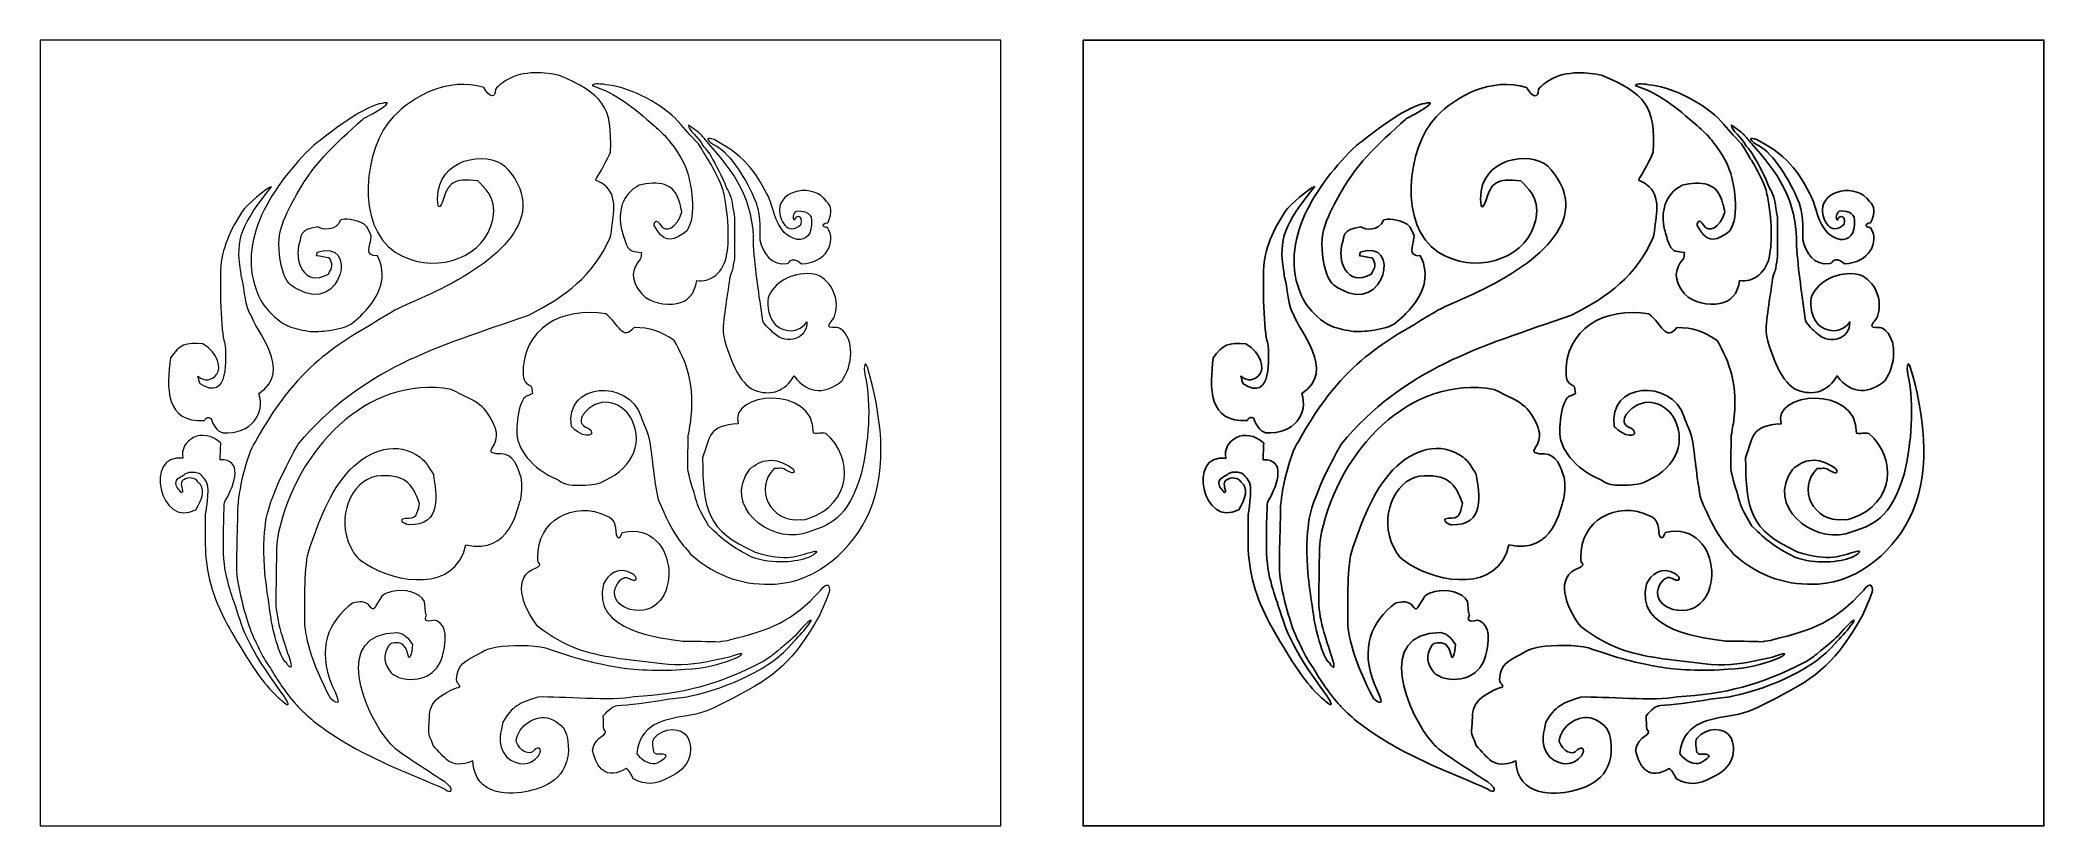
# Model space of a CAD drawing. Header units: centimetres. Extents: x -9.7 to 9.2, y -3.3 to 4.2.
import ezdxf

# ---------------------------------------------------------------- set-up
doc = ezdxf.new("R2010")
doc.units = ezdxf.units.CM
doc.header["$MEASUREMENT"] = 0
doc.layers.add('layer 1', color=7, linetype='Continuous')

msp = doc.modelspace()

# ---------------------------------------------------------------- linework, layer by layer
at = {"layer": 'layer 1', "color": 177, "lineweight": 9}
for points, knots in [([(-9.73375, 4.1562), (-9.73375, 4.1562), (-0.64686, 4.1562), (-0.64686, 4.1562), (-0.64686, 4.1562), (-0.64686, 4.1562), (-0.64686, -3.28112), (-0.64686, -3.28112), (-0.64686, -3.28112), (-0.64686, -3.28112), (-9.73375, -3.28112), (-9.73375, -3.28112), (-9.73375, -3.28112), (-9.73375, -3.28112), (-9.73375, 4.1562), (-9.73375, 4.1562)], [0, 0, 0, 0, 0.2, 0.2, 0.2, 0.2, 0.4, 0.4, 0.4, 0.4, 0.6, 0.6, 0.6, 0.6, 1, 1, 1, 1]), ([(-7.54398, -1.80843), (-7.57548, -1.757), (-7.60937, -1.71188), (-7.63628, -1.65827), (-7.63628, -1.65827), (-7.67181, -1.5875), (-7.69512, -1.53885), (-7.71099, -1.5049), (-7.71099, -1.5049), (-7.7536, -1.4137), (-7.77563, -1.33933), (-7.80249, -1.24076), (-7.80249, -1.24076), (-7.83678, -1.11488), (-7.86773, -0.99454), (-7.87746, -0.85945), (-7.87746, -0.85945), (-7.87746, -0.71947), (-7.87206, -0.58331), (-7.86902, -0.44569), (-7.86902, -0.44569), (-7.86783, -0.39184), (-7.86701, -0.33776), (-7.86701, -0.28315), (-7.86701, -0.28315), (-7.86052, -0.12364), (-7.78697, 0.22511), (-7.69732, 0.3563), (-7.69732, 0.3563), (-7.27068, 1.13743), (-6.84509, 1.31009), (-6.45144, 1.55575), (-6.45144, 1.55575), (-6.34903, 1.61967), (-6.26849, 1.65177), (-6.15778, 1.70008), (-6.15778, 1.70008), (-6.12084, 1.71619), (-6.08345, 1.73307), (-6.04595, 1.75066), (-6.04595, 1.75066), (-5.48329, 2.01454), (-4.8911, 2.44113), (-5.30925, 2.93015), (-5.30925, 2.93015), (-5.43969, 3.11079), (-5.91941, 3.0679), (-5.9689, 2.7254), (-5.9689, 2.7254), (-5.98375, 2.62263), (-5.96843, 2.50524), (-5.9259, 2.63424), (-5.9259, 2.63424), (-5.87335, 2.80104), (-5.83064, 2.85282), (-5.59268, 2.82307), (-5.59268, 2.82307), (-5.53651, 2.76584), (-5.41678, 2.66584), (-5.44799, 2.47635), (-5.44799, 2.47635), (-5.45208, 2.45146), (-5.4614, 2.4244), (-5.47171, 2.39384), (-5.47171, 2.39384), (-5.57955, 2.07412), (-6.03797, 1.93164), (-6.37611, 2.14999), (-6.37611, 2.14999), (-6.75157, 2.39244), (-6.67376, 3.14167), (-6.39221, 3.43163), (-6.39221, 3.43163), (-6.2025, 3.63171), (-5.87184, 3.80524), (-5.53877, 3.70804), (-5.53877, 3.70804), (-5.48305, 3.60682), (-5.42527, 3.60781), (-5.42689, 3.68411), (-5.42689, 3.68411), (-5.42734, 3.70579), (-5.34142, 3.76553), (-5.32352, 3.7764), (-5.32352, 3.7764), (-5.16204, 3.87442), (-4.9447, 3.84887), (-4.83154, 3.82305), (-4.83154, 3.82305), (-4.41435, 3.64793), (-4.31633, 3.52837), (-4.34083, 3.0955), (-4.34083, 3.0955), (-4.35761, 3.04323), (-4.44639, 2.88991), (-4.46802, 2.85518), (-4.46802, 2.85518), (-4.49034, 2.81936), (-4.47113, 2.82969), (-4.43421, 2.80873), (-4.43421, 2.80873), (-4.25849, 2.70894), (-4.31039, 2.52354), (-4.33108, 2.34802), (-4.33108, 2.34802), (-4.33413, 2.32206), (-4.3345, 2.30544), (-4.34516, 2.28156), (-4.34516, 2.28156), (-4.50507, 1.92319), (-4.75997, 1.73387), (-5.11297, 1.55362), (-5.11297, 1.55362), (-6.00647, 1.24212), (-6.69295, 1.05208), (-7.29215, 0.3314), (-7.29215, 0.3314), (-7.38829, 0.16669), (-7.60385, -0.24737), (-7.60385, -0.45889), (-7.60385, -0.45889), (-7.62691, -0.54849), (-7.6147, -0.8337), (-7.60394, -0.92426), (-7.60394, -0.92426), (-7.59214, -1.02361), (-7.57505, -1.1482), (-7.55072, -1.29931), (-7.55072, -1.29931), (-7.55072, -1.36635), (-7.46664, -1.70485), (-7.40353, -1.73665), (-7.40353, -1.73665), (-7.36497, -1.80284), (-7.34059, -1.80071), (-7.38281, -1.67439), (-7.38281, -1.67439), (-7.43187, -1.52763), (-7.51388, -1.30056), (-7.50323, -1.12642), (-7.50323, -1.12642), (-7.50323, -0.99639), (-7.50135, -0.91049), (-7.49993, -0.81356), (-7.49993, -0.81356), (-7.49835, -0.70461), (-7.50077, -0.60927), (-7.47765, -0.50239), (-7.47765, -0.50239), (-7.3123, 0.26164), (-6.65221, 0.99393), (-5.84536, 0.85017), (-5.84536, 0.85017), (-5.58586, 0.71956), (-5.53064, 0.7128), (-5.43179, 0.49586), (-5.43179, 0.49586), (-5.43768, 0.49066), (-5.37893, 0.40623), (-5.46109, 0.29072), (-5.46109, 0.29072), (-5.4916, 0.24613), (-5.44187, 0.25335), (-5.4209, 0.2408), (-5.4209, 0.2408), (-5.27911, 0.25183), (-5.24034, 0.17714), (-5.19218, 0.04301), (-5.19218, 0.04301), (-5.17044, -0.01755), (-5.17322, -0.11468), (-5.18877, -0.1904), (-5.18877, -0.1904), (-5.22136, -0.27354), (-5.28174, -0.71234), (-5.70594, -0.62186), (-5.70594, -0.62186), (-5.8102, -1.07486), (-6.36532, -0.98289), (-6.64834, -0.80311), (-6.64834, -0.80311), (-6.72945, -0.75158), (-6.75312, -0.72959), (-6.79518, -0.64596), (-6.79518, -0.64596), (-6.94126, -0.35542), (-6.78876, -0.01861), (-6.55546, 0.02885), (-6.55546, 0.02885), (-6.2927, 0.05603), (-6.21009, -0.03608), (-6.14639, -0.23047), (-6.14639, -0.23047), (-6.16475, -0.33211), (-6.17778, -0.38124), (-6.27897, -0.36695), (-6.27897, -0.36695), (-6.37312, -0.38176), (-6.24715, -0.44316), (-6.24945, -0.43193), (-6.24945, -0.43193), (-5.92662, -0.44006), (-5.98459, -0.13797), (-6.01474, 0.04336), (-6.01474, 0.04336), (-6.05463, 0.11294), (-6.09177, 0.17256), (-6.13978, 0.208), (-6.13978, 0.208), (-6.3556, 0.36734), (-6.61469, 0.28365), (-6.80312, 0.08769), (-6.80312, 0.08769), (-6.99515, -0.11202), (-7.10447, -0.41544), (-7.19646, -0.68955), (-7.19646, -0.68955), (-7.23878, -0.86157), (-7.23005, -1.23256), (-7.23005, -1.32466), (-7.23005, -1.32466), (-7.23486, -1.46348), (-7.16978, -1.73456), (-6.9846, -2.07899), (-6.9846, -2.07899), (-6.90215, -2.14147), (-6.88572, -2.12713), (-6.9722, -1.9566), (-6.9722, -1.9566), (-7.11994, -1.59598), (-7.00417, -1.34093), (-6.7796, -1.17194), (-6.7796, -1.17194), (-6.71321, -1.15351), (-6.65252, -1.15271), (-6.6181, -1.19874), (-6.6181, -1.19874), (-6.58275, -1.24914), (-6.57894, -1.23365), (-6.53411, -1.15836), (-6.53411, -1.15836), (-6.49763, -1.09711), (-6.49525, -1.08727), (-6.40588, -1.06268), (-6.40588, -1.06268), (-6.30169, -1.03402), (-6.1372, -1.06677), (-6.09892, -1.15756), (-6.09892, -1.15756), (-6.08594, -1.26043), (-6.09266, -1.25393), (-6.07968, -1.29092), (-6.07968, -1.29092), (-6.10221, -1.31985), (-6.09549, -1.35961), (-6.0046, -1.33382), (-6.0046, -1.33382), (-5.92718, -1.35451), (-5.86447, -1.43563), (-5.92719, -1.67281), (-5.92719, -1.67281), (-5.97265, -1.84473), (-6.13754, -1.93479), (-6.33959, -1.87593), (-6.33959, -1.87593), (-6.36922, -1.85989), (-6.39818, -1.85075), (-6.41306, -1.83267), (-6.41306, -1.83267), (-6.48324, -1.74738), (-6.49347, -1.66929), (-6.4348, -1.57418), (-6.4348, -1.57418), (-6.41951, -1.54939), (-6.41179, -1.5514), (-6.38163, -1.54804), (-6.38163, -1.54804), (-6.32571, -1.54179), (-6.28155, -1.55646), (-6.25627, -1.65598), (-6.25627, -1.65598), (-6.24392, -1.73198), (-6.21294, -1.649), (-6.21253, -1.56523), (-6.21253, -1.56523), (-6.25676, -1.49588), (-6.28519, -1.46313), (-6.35439, -1.4519), (-6.35439, -1.4519), (-6.97463, -1.45037), (-6.67733, -2.21774), (-6.42019, -2.50381), (-6.42019, -2.50381), (-6.37193, -2.56992), (-6.09839, -2.73667), (-5.90675, -2.86473), (-5.90675, -2.86473), (-5.79696, -2.93809), (-5.85847, -2.97991), (-5.89855, -2.93527), (-5.89855, -2.93527), (-6.25295, -2.77433), (-6.53345, -2.68285), (-6.86174, -2.4839), (-6.86174, -2.4839), (-6.99462, -2.40338), (-7.12297, -2.31598), (-7.23149, -2.21443), (-7.23149, -2.21443), (-7.25653, -2.19099), (-7.28052, -2.1668), (-7.30326, -2.14177), (-7.30326, -2.14177), (-7.39979, -2.03553), (-7.46962, -1.92981), (-7.54398, -1.80843)], [0, 0, 0, 0, 0.0125, 0.0125, 0.0125, 0.0125, 0.025, 0.025, 0.025, 0.025, 0.0375, 0.0375, 0.0375, 0.0375, 0.05, 0.05, 0.05, 0.05, 0.0625, 0.0625, 0.0625, 0.0625, 0.075, 0.075, 0.075, 0.075, 0.0875, 0.0875, 0.0875, 0.0875, 0.1, 0.1, 0.1, 0.1, 0.1125, 0.1125, 0.1125, 0.1125, 0.125, 0.125, 0.125, 0.125, 0.1375, 0.1375, 0.1375, 0.1375, 0.15, 0.15, 0.15, 0.15, 0.1625, 0.1625, 0.1625, 0.1625, 0.175, 0.175, 0.175, 0.175, 0.1875, 0.1875, 0.1875, 0.1875, 0.2, 0.2, 0.2, 0.2, 0.2125, 0.2125, 0.2125, 0.2125, 0.225, 0.225, 0.225, 0.225, 0.2375, 0.2375, 0.2375, 0.2375, 0.25, 0.25, 0.25, 0.25, 0.2625, 0.2625, 0.2625, 0.2625, 0.275, 0.275, 0.275, 0.275, 0.2875, 0.2875, 0.2875, 0.2875, 0.3, 0.3, 0.3, 0.3, 0.3125, 0.3125, 0.3125, 0.3125, 0.325, 0.325, 0.325, 0.325, 0.3375, 0.3375, 0.3375, 0.3375, 0.35, 0.35, 0.35, 0.35, 0.3625, 0.3625, 0.3625, 0.3625, 0.375, 0.375, 0.375, 0.375, 0.3875, 0.3875, 0.3875, 0.3875, 0.4, 0.4, 0.4, 0.4, 0.4125, 0.4125, 0.4125, 0.4125, 0.425, 0.425, 0.425, 0.425, 0.4375, 0.4375, 0.4375, 0.4375, 0.45, 0.45, 0.45, 0.45, 0.4625, 0.4625, 0.4625, 0.4625, 0.475, 0.475, 0.475, 0.475, 0.4875, 0.4875, 0.4875, 0.4875, 0.5, 0.5, 0.5, 0.5, 0.5125, 0.5125, 0.5125, 0.5125, 0.525, 0.525, 0.525, 0.525, 0.5375, 0.5375, 0.5375, 0.5375, 0.55, 0.55, 0.55, 0.55, 0.5625, 0.5625, 0.5625, 0.5625, 0.575, 0.575, 0.575, 0.575, 0.5875, 0.5875, 0.5875, 0.5875, 0.6, 0.6, 0.6, 0.6, 0.6125, 0.6125, 0.6125, 0.6125, 0.625, 0.625, 0.625, 0.625, 0.6375, 0.6375, 0.6375, 0.6375, 0.65, 0.65, 0.65, 0.65, 0.6625, 0.6625, 0.6625, 0.6625, 0.675, 0.675, 0.675, 0.675, 0.6875, 0.6875, 0.6875, 0.6875, 0.7, 0.7, 0.7, 0.7, 0.7125, 0.7125, 0.7125, 0.7125, 0.725, 0.725, 0.725, 0.725, 0.7375, 0.7375, 0.7375, 0.7375, 0.75, 0.75, 0.75, 0.75, 0.7625, 0.7625, 0.7625, 0.7625, 0.775, 0.775, 0.775, 0.775, 0.7875, 0.7875, 0.7875, 0.7875, 0.8, 0.8, 0.8, 0.8, 0.8125, 0.8125, 0.8125, 0.8125, 0.825, 0.825, 0.825, 0.825, 0.8375, 0.8375, 0.8375, 0.8375, 0.85, 0.85, 0.85, 0.85, 0.8625, 0.8625, 0.8625, 0.8625, 0.875, 0.875, 0.875, 0.875, 0.8875, 0.8875, 0.8875, 0.8875, 0.9, 0.9, 0.9, 0.9, 0.9125, 0.9125, 0.9125, 0.9125, 0.925, 0.925, 0.925, 0.925, 0.9375, 0.9375, 0.9375, 0.9375, 0.95, 0.95, 0.95, 0.95, 0.9625, 0.9625, 0.9625, 0.9625, 0.975, 0.975, 0.975, 0.975, 1, 1, 1, 1]), ([(-3.5069, 3.17341), (-3.48508, 3.14104), (-3.43299, 3.04833), (-3.41057, 3.01539), (-3.41057, 3.01539), (-3.39427, 2.99261), (-3.31486, 2.84819), (-3.28554, 2.7687), (-3.28554, 2.7687), (-3.27008, 2.72679), (-3.25966, 2.67111), (-3.25217, 2.62286), (-3.25217, 2.62286), (-3.23229, 2.49472), (-3.22187, 2.38421), (-3.22657, 2.25482), (-3.22657, 2.25482), (-3.22801, 2.21511), (-3.23138, 2.17459), (-3.23929, 2.13154), (-3.23929, 2.13154), (-3.26015, 1.95776), (-3.4031, 1.85322), (-3.52422, 1.88174), (-3.52422, 1.88174), (-3.54029, 1.74975), (-3.61531, 1.67969), (-3.71098, 1.66283), (-3.71098, 1.66283), (-3.81941, 1.64373), (-3.96691, 1.66619), (-4.04444, 1.75348), (-4.04444, 1.75348), (-4.158, 1.88948), (-4.13735, 1.98741), (-4.05881, 2.08207), (-4.05881, 2.08207), (-4.04598, 2.09754), (-4.04996, 2.12243), (-4.04717, 2.14548), (-4.04717, 2.14548), (-4.11335, 2.15523), (-4.15281, 2.14663), (-4.18704, 2.21708), (-4.18704, 2.21708), (-4.20912, 2.26253), (-4.22204, 2.31586), (-4.23417, 2.36482), (-4.23417, 2.36482), (-4.2733, 2.52285), (-4.23359, 2.69886), (-4.06829, 2.78222), (-4.06829, 2.78222), (-3.89607, 2.82441), (-3.72793, 2.81608), (-3.68184, 2.60268), (-3.68184, 2.60268), (-3.67654, 2.59459), (-3.67063, 2.53953), (-3.66474, 2.53144), (-3.66474, 2.53144), (-3.70963, 2.3686), (-3.82155, 2.33082), (-3.86203, 2.40034), (-3.86203, 2.40034), (-3.90644, 2.47662), (-3.93022, 2.42797), (-3.92528, 2.40242), (-3.92528, 2.40242), (-3.84415, 2.24544), (-3.76876, 2.2476), (-3.6657, 2.31587), (-3.6657, 2.31587), (-3.5158, 2.37517), (-3.56833, 2.74853), (-3.59625, 2.84165), (-3.59625, 2.84165), (-3.62643, 2.9815), (-3.69522, 3.08997), (-3.75049, 3.15785), (-3.75049, 3.15785), (-3.77865, 3.19434), (-3.78684, 3.20804), (-3.80219, 3.22472), (-3.80219, 3.22472), (-3.82896, 3.25892), (-3.87799, 3.30188), (-3.92443, 3.34324), (-3.92443, 3.34324), (-4.12891, 3.52535), (-4.28341, 3.6505), (-4.51224, 3.72503), (-4.51224, 3.72503), (-4.49261, 3.75303), (-4.43541, 3.74031), (-4.35308, 3.72926), (-4.35308, 3.72926), (-4.13519, 3.69999), (-3.83905, 3.54494), (-3.70053, 3.3866), (-3.70053, 3.3866), (-3.62932, 3.3052), (-3.58922, 3.25831), (-3.5069, 3.17341)], [0, 0, 0, 0, 0.03703704, 0.03703704, 0.03703704, 0.03703704, 0.07407407, 0.07407407, 0.07407407, 0.07407407, 0.11111111, 0.11111111, 0.11111111, 0.11111111, 0.14814815, 0.14814815, 0.14814815, 0.14814815, 0.18518519, 0.18518519, 0.18518519, 0.18518519, 0.22222222, 0.22222222, 0.22222222, 0.22222222, 0.25925926, 0.25925926, 0.25925926, 0.25925926, 0.2962963, 0.2962963, 0.2962963, 0.2962963, 0.33333333, 0.33333333, 0.33333333, 0.33333333, 0.37037037, 0.37037037, 0.37037037, 0.37037037, 0.40740741, 0.40740741, 0.40740741, 0.40740741, 0.44444444, 0.44444444, 0.44444444, 0.44444444, 0.48148148, 0.48148148, 0.48148148, 0.48148148, 0.51851852, 0.51851852, 0.51851852, 0.51851852, 0.55555556, 0.55555556, 0.55555556, 0.55555556, 0.59259259, 0.59259259, 0.59259259, 0.59259259, 0.62962963, 0.62962963, 0.62962963, 0.62962963, 0.66666667, 0.66666667, 0.66666667, 0.66666667, 0.7037037, 0.7037037, 0.7037037, 0.7037037, 0.74074074, 0.74074074, 0.74074074, 0.74074074, 0.77777778, 0.77777778, 0.77777778, 0.77777778, 0.81481481, 0.81481481, 0.81481481, 0.81481481, 0.85185185, 0.85185185, 0.85185185, 0.85185185, 0.88888889, 0.88888889, 0.88888889, 0.88888889, 0.92592593, 0.92592593, 0.92592593, 0.92592593, 1, 1, 1, 1]), ([(-7.28032, 1.41749), (-7.40637, 1.44592), (-7.45809, 1.47615), (-7.55016, 1.57036), (-7.55016, 1.57036), (-7.60469, 1.62616), (-7.63614, 1.66493), (-7.66773, 1.73624), (-7.66773, 1.73624), (-7.89725, 2.25427), (-7.52569, 2.79143), (-7.1488, 3.15911), (-7.1488, 3.15911), (-6.98249, 3.28162), (-6.72246, 3.50144), (-6.51664, 3.5546), (-6.51664, 3.5546), (-6.52421, 3.54564), (-6.372, 3.60024), (-6.50132, 3.51241), (-6.50132, 3.51241), (-6.56179, 3.47135), (-6.70347, 3.39999), (-6.68002, 3.40872), (-6.68002, 3.40872), (-6.96041, 3.15545), (-7.15735, 2.98195), (-7.34108, 2.63471), (-7.34108, 2.63471), (-7.38843, 2.54518), (-7.44698, 2.42724), (-7.46522, 2.32661), (-7.46522, 2.32661), (-7.4883, 2.19921), (-7.4657, 2.04419), (-7.42827, 1.94127), (-7.42827, 1.94127), (-7.40028, 1.86434), (-7.37089, 1.83815), (-7.29857, 1.79734), (-7.29857, 1.79734), (-6.87392, 1.55769), (-6.71968, 2.28233), (-7.11277, 2.14763), (-7.11277, 2.14763), (-7.11513, 2.13665), (-7.11691, 2.12566), (-7.11868, 2.11469), (-7.11868, 2.11469), (-7.08741, 2.1118), (-7.03108, 2.09912), (-6.99982, 2.09564), (-6.99982, 2.09564), (-6.9609, 2.04305), (-6.97155, 1.9983), (-7.00752, 1.94052), (-7.00752, 1.94052), (-7.24294, 1.81403), (-7.33436, 2.06974), (-7.2805, 2.24084), (-7.2805, 2.24084), (-7.26006, 2.29822), (-7.29103, 2.36183), (-7.10772, 2.38811), (-7.10772, 2.38811), (-7.06545, 2.35681), (-6.93647, 2.34768), (-6.89133, 2.45113), (-6.89133, 2.45113), (-6.88586, 2.46369), (-6.80227, 2.47073), (-6.69306, 2.42749), (-6.69306, 2.42749), (-6.65687, 2.41317), (-6.6311, 2.38103), (-6.60251, 2.3003), (-6.60251, 2.3003), (-6.60929, 2.19914), (-6.67229, 2.11381), (-6.54411, 2.11469), (-6.54411, 2.11469), (-6.44808, 1.92611), (-6.51007, 1.73963), (-6.68058, 1.56887), (-6.68058, 1.56887), (-6.73696, 1.51241), (-6.78931, 1.45662), (-6.86777, 1.43522), (-6.86777, 1.43522), (-6.93488, 1.41693), (-7.02563, 1.40259), (-7.06855, 1.40036), (-7.06855, 1.40036), (-7.15076, 1.39366), (-7.1987, 1.39908), (-7.28032, 1.41749)], [0, 0, 0, 0, 0.04, 0.04, 0.04, 0.04, 0.08, 0.08, 0.08, 0.08, 0.12, 0.12, 0.12, 0.12, 0.16, 0.16, 0.16, 0.16, 0.2, 0.2, 0.2, 0.2, 0.24, 0.24, 0.24, 0.24, 0.28, 0.28, 0.28, 0.28, 0.32, 0.32, 0.32, 0.32, 0.36, 0.36, 0.36, 0.36, 0.4, 0.4, 0.4, 0.4, 0.44, 0.44, 0.44, 0.44, 0.48, 0.48, 0.48, 0.48, 0.52, 0.52, 0.52, 0.52, 0.56, 0.56, 0.56, 0.56, 0.6, 0.6, 0.6, 0.6, 0.64, 0.64, 0.64, 0.64, 0.68, 0.68, 0.68, 0.68, 0.72, 0.72, 0.72, 0.72, 0.76, 0.76, 0.76, 0.76, 0.8, 0.8, 0.8, 0.8, 0.84, 0.84, 0.84, 0.84, 0.88, 0.88, 0.88, 0.88, 0.92, 0.92, 0.92, 0.92, 1, 1, 1, 1]), ([(-3.18102, 1.99764), (-3.17973, 2.03736), (-3.16473, 2.08066), (-3.16737, 2.10592), (-3.16737, 2.10592), (-3.16737, 2.25387), (-3.16603, 2.33689), (-3.16603, 2.48426), (-3.16603, 2.48426), (-3.17194, 2.48426), (-3.17724, 2.56412), (-3.18255, 2.56412), (-3.18255, 2.56412), (-3.18609, 2.63694), (-3.21028, 2.70816), (-3.24188, 2.75377), (-3.24188, 2.75377), (-3.2876, 2.87274), (-3.34225, 2.97217), (-3.38878, 3.05531), (-3.38878, 3.05531), (-3.42366, 3.11025), (-3.45152, 3.13878), (-3.46586, 3.15794), (-3.46586, 3.15794), (-3.50458, 3.24016), (-3.60297, 3.29444), (-3.601, 3.35198), (-3.601, 3.35198), (-3.51179, 3.28722), (-3.48876, 3.26594), (-3.47707, 3.25354), (-3.47707, 3.25354), (-3.45246, 3.22743), (-3.43496, 3.20324), (-3.41181, 3.17735), (-3.41181, 3.17735), (-3.17566, 2.91326), (-2.97659, 2.64368), (-2.98552, 2.21351), (-2.98552, 2.21351), (-2.97195, 1.96385), (-2.93318, 1.74916), (-2.90014, 1.4976), (-2.90014, 1.4976), (-2.88204, 1.45584), (-2.82832, 1.41265), (-2.79126, 1.37973), (-2.79126, 1.37973), (-2.66958, 1.26321), (-2.47528, 1.33025), (-2.4832, 1.48848), (-2.4832, 1.48848), (-2.58182, 1.34928), (-2.74369, 1.41433), (-2.7923, 1.47665), (-2.7923, 1.47665), (-2.85423, 1.55607), (-2.86643, 1.68129), (-2.83834, 1.74154), (-2.83834, 1.74154), (-2.77787, 1.87134), (-2.60173, 1.97455), (-2.40196, 1.93842), (-2.40196, 1.93842), (-2.36935, 1.93463), (-2.30504, 1.89698), (-2.25679, 1.82276), (-2.25679, 1.82276), (-2.19979, 1.73508), (-2.18962, 1.63713), (-2.22045, 1.5398), (-2.22045, 1.5398), (-2.22498, 1.52549), (-2.25452, 1.49259), (-2.26142, 1.48201), (-2.26142, 1.48201), (-2.27961, 1.45407), (-2.28407, 1.43383), (-2.2397, 1.43668), (-2.2397, 1.43668), (-2.20088, 1.42973), (-2.19145, 1.44266), (-2.16443, 1.42399), (-2.16443, 1.42399), (-2.02725, 1.32924), (-2.04962, 1.07097), (-2.14887, 0.93437), (-2.14887, 0.93437), (-2.28387, 0.81756), (-2.46349, 0.78454), (-2.60233, 0.97772), (-2.60233, 0.97772), (-2.69424, 0.82942), (-2.80823, 0.79656), (-2.95021, 0.83208), (-2.95021, 0.83208), (-3.1027, 0.87023), (-3.20893, 1.11647), (-3.26849, 1.35124), (-3.26849, 1.35124), (-3.28856, 1.44991), (-3.24091, 1.68081), (-3.21805, 1.86502), (-3.21805, 1.86502), (-3.20977, 1.9317), (-3.18569, 1.97986), (-3.18102, 1.99764)], [0, 0, 0, 0, 0.03571429, 0.03571429, 0.03571429, 0.03571429, 0.07142857, 0.07142857, 0.07142857, 0.07142857, 0.10714286, 0.10714286, 0.10714286, 0.10714286, 0.14285714, 0.14285714, 0.14285714, 0.14285714, 0.17857143, 0.17857143, 0.17857143, 0.17857143, 0.21428571, 0.21428571, 0.21428571, 0.21428571, 0.25, 0.25, 0.25, 0.25, 0.28571429, 0.28571429, 0.28571429, 0.28571429, 0.32142857, 0.32142857, 0.32142857, 0.32142857, 0.35714286, 0.35714286, 0.35714286, 0.35714286, 0.39285714, 0.39285714, 0.39285714, 0.39285714, 0.42857143, 0.42857143, 0.42857143, 0.42857143, 0.46428571, 0.46428571, 0.46428571, 0.46428571, 0.5, 0.5, 0.5, 0.5, 0.53571429, 0.53571429, 0.53571429, 0.53571429, 0.57142857, 0.57142857, 0.57142857, 0.57142857, 0.60714286, 0.60714286, 0.60714286, 0.60714286, 0.64285714, 0.64285714, 0.64285714, 0.64285714, 0.67857143, 0.67857143, 0.67857143, 0.67857143, 0.71428571, 0.71428571, 0.71428571, 0.71428571, 0.75, 0.75, 0.75, 0.75, 0.78571429, 0.78571429, 0.78571429, 0.78571429, 0.82142857, 0.82142857, 0.82142857, 0.82142857, 0.85714286, 0.85714286, 0.85714286, 0.85714286, 0.89285714, 0.89285714, 0.89285714, 0.89285714, 0.92857143, 0.92857143, 0.92857143, 0.92857143, 1, 1, 1, 1]), ([(-2.92793, 2.26427), (-2.93068, 2.39626), (-2.91124, 2.51058), (-2.98545, 2.67357), (-2.98545, 2.67357), (-3.07315, 2.86622), (-3.23712, 3.12171), (-3.36584, 3.16677), (-3.36584, 3.16677), (-3.45056, 3.2241), (-3.42397, 3.2402), (-3.36038, 3.2144), (-3.36038, 3.2144), (-3.03063, 3.03932), (-2.94674, 2.86316), (-2.84353, 2.6707), (-2.84353, 2.6707), (-2.81878, 2.60254), (-2.80845, 2.56539), (-2.78806, 2.50074), (-2.78806, 2.50074), (-2.70656, 2.21763), (-2.41304, 2.18324), (-2.43969, 2.45316), (-2.43969, 2.45316), (-2.43694, 2.53146), (-2.53116, 2.54447), (-2.5821, 2.53753), (-2.5821, 2.53753), (-2.61308, 2.51815), (-2.61839, 2.46548), (-2.59862, 2.45019), (-2.59862, 2.45019), (-2.59997, 2.49019), (-2.514, 2.51491), (-2.53682, 2.41336), (-2.53682, 2.41336), (-2.66539, 2.28737), (-2.74545, 2.46313), (-2.74033, 2.54805), (-2.74033, 2.54805), (-2.743, 2.7407), (-2.41851, 2.80603), (-2.29535, 2.62853), (-2.29535, 2.62853), (-2.24989, 2.59027), (-2.23806, 2.51826), (-2.28557, 2.42523), (-2.28557, 2.42523), (-2.31983, 2.42809), (-2.33678, 2.40543), (-2.32452, 2.39244), (-2.32452, 2.39244), (-2.31895, 2.38652), (-2.30378, 2.37913), (-2.2877, 2.38315), (-2.2877, 2.38315), (-2.19767, 2.24514), (-2.29977, 2.04235), (-2.53429, 2.03971), (-2.53429, 2.03971), (-2.58593, 2.08172), (-2.59707, 2.07963), (-2.62733, 2.07271), (-2.62733, 2.07271), (-2.64803, 2.06797), (-2.64876, 2.04136), (-2.67271, 2.04136), (-2.67271, 2.04136), (-2.82599, 2.01866), (-2.89446, 2.14423), (-2.92793, 2.26427)], [0, 0, 0, 0, 0.05263158, 0.05263158, 0.05263158, 0.05263158, 0.10526316, 0.10526316, 0.10526316, 0.10526316, 0.15789474, 0.15789474, 0.15789474, 0.15789474, 0.21052632, 0.21052632, 0.21052632, 0.21052632, 0.26315789, 0.26315789, 0.26315789, 0.26315789, 0.31578947, 0.31578947, 0.31578947, 0.31578947, 0.36842105, 0.36842105, 0.36842105, 0.36842105, 0.42105263, 0.42105263, 0.42105263, 0.42105263, 0.47368421, 0.47368421, 0.47368421, 0.47368421, 0.52631579, 0.52631579, 0.52631579, 0.52631579, 0.57894737, 0.57894737, 0.57894737, 0.57894737, 0.63157895, 0.63157895, 0.63157895, 0.63157895, 0.68421053, 0.68421053, 0.68421053, 0.68421053, 0.73684211, 0.73684211, 0.73684211, 0.73684211, 0.78947368, 0.78947368, 0.78947368, 0.78947368, 0.84210526, 0.84210526, 0.84210526, 0.84210526, 0.89473684, 0.89473684, 0.89473684, 0.89473684, 1, 1, 1, 1]), ([(-8.00687, 0.43984), (-8.0624, 0.45438), (-8.0999, 0.51805), (-8.11405, 0.56385), (-8.11405, 0.56385), (-8.12529, 0.6002), (-8.17029, 0.58649), (-8.17886, 0.55686), (-8.17886, 0.55686), (-8.55053, 0.52814), (-8.53796, 0.86631), (-8.5018, 1.15023), (-8.5018, 1.15023), (-8.41429, 1.27081), (-8.35878, 1.2987), (-8.19364, 1.28136), (-8.19364, 1.28136), (-8.04502, 1.19352), (-8.01833, 1.04461), (-8.06179, 0.99587), (-8.06179, 0.99587), (-8.11572, 0.92893), (-8.17108, 0.92083), (-8.2416, 0.97436), (-8.2416, 0.97436), (-8.23511, 0.95644), (-8.22803, 0.92126), (-8.22096, 0.90334), (-8.22096, 0.90334), (-7.94353, 0.71994), (-7.97489, 1.16657), (-7.98535, 1.28535), (-7.98535, 1.28535), (-8.01469, 1.31412), (-8.03978, 1.77695), (-8.02346, 2.01826), (-8.02346, 2.01826), (-8.011, 2.20255), (-7.90892, 2.41278), (-7.80166, 2.56059), (-7.80166, 2.56059), (-7.8013, 2.56793), (-7.57902, 2.77677), (-7.54464, 2.76773), (-7.54464, 2.76773), (-7.82905, 2.41747), (-7.8866, 2.26549), (-7.83696, 1.97979), (-7.83696, 1.97979), (-7.83493, 1.9681), (-7.83164, 1.92211), (-7.82782, 1.91079), (-7.82782, 1.91079), (-7.80249, 1.83576), (-7.79139, 1.60534), (-7.73912, 1.55446), (-7.73912, 1.55446), (-7.70791, 1.42471), (-7.32805, 1.02153), (-7.66578, 0.81126), (-7.66578, 0.81126), (-7.60091, 0.62576), (-7.73491, 0.421), (-8.00687, 0.43984)], [0, 0, 0, 0, 0.05882353, 0.05882353, 0.05882353, 0.05882353, 0.11764706, 0.11764706, 0.11764706, 0.11764706, 0.17647059, 0.17647059, 0.17647059, 0.17647059, 0.23529412, 0.23529412, 0.23529412, 0.23529412, 0.29411765, 0.29411765, 0.29411765, 0.29411765, 0.35294118, 0.35294118, 0.35294118, 0.35294118, 0.41176471, 0.41176471, 0.41176471, 0.41176471, 0.47058824, 0.47058824, 0.47058824, 0.47058824, 0.52941176, 0.52941176, 0.52941176, 0.52941176, 0.58823529, 0.58823529, 0.58823529, 0.58823529, 0.64705882, 0.64705882, 0.64705882, 0.64705882, 0.70588235, 0.70588235, 0.70588235, 0.70588235, 0.76470588, 0.76470588, 0.76470588, 0.76470588, 0.82352941, 0.82352941, 0.82352941, 0.82352941, 0.88235294, 0.88235294, 0.88235294, 0.88235294, 1, 1, 1, 1]), ([(-3.58246, 0.52648), (-3.58836, 0.52648), (-3.5992, 0.41628), (-3.6045, 0.41628), (-3.6045, 0.41628), (-3.6045, 0.07782), (-3.63357, 0.14079), (-3.54889, -0.12641), (-3.54889, -0.12641), (-3.54133, -0.15025), (-3.53639, -0.1698), (-3.53639, -0.17976), (-3.53639, -0.17976), (-3.51987, -0.19653), (-3.542, -0.22947), (-3.40812, -0.44446), (-3.40812, -0.44446), (-3.26658, -0.58143), (-3.18726, -0.64558), (-3.00266, -0.73632), (-3.00266, -0.73632), (-2.80423, -0.80972), (-2.57366, -0.78431), (-2.46743, -0.74003), (-2.46743, -0.74003), (-2.39028, -0.70786), (-2.3573, -0.66226), (-2.43057, -0.68712), (-2.43057, -0.68712), (-2.56694, -0.72116), (-2.66801, -0.78583), (-2.97265, -0.689), (-2.97265, -0.689), (-3.42854, -0.48383), (-3.46598, -0.28721), (-3.46783, 0.20405), (-3.46783, 0.20405), (-3.39619, 0.40473), (-3.41857, 0.50804), (-3.13047, 0.52458), (-3.13047, 0.52458), (-3.22921, 0.82329), (-2.41204, 0.90287), (-2.42, 0.43628), (-2.42, 0.43628), (-2.37223, 0.42877), (-2.35073, 0.441), (-2.30237, 0.43349), (-2.30237, 0.43349), (-2.03601, 0.19734), (-2.05796, -0.22858), (-2.46169, -0.36976), (-2.46169, -0.36976), (-2.47927, -0.37592), (-2.51649, -0.38805), (-2.54143, -0.38076), (-2.54143, -0.38076), (-2.83126, -0.41454), (-2.98526, -0.07976), (-2.79081, 0.10077), (-2.79081, 0.10077), (-2.71649, 0.10077), (-2.73018, 0.11736), (-2.66118, 0.07633), (-2.66118, 0.07633), (-2.60169, 0.04332), (-2.5901, 0.06687), (-2.6186, 0.10181), (-2.6186, 0.10181), (-2.79276, 0.22552), (-2.91476, 0.18649), (-3.02607, 0.09271), (-3.02607, 0.09271), (-3.27493, -0.2587), (-2.84348, -0.59412), (-2.52073, -0.51595), (-2.52073, -0.51595), (-2.25003, -0.43735), (-2.10044, -0.37348), (-1.96794, 0.04738), (-1.96794, 0.04738), (-1.90013, 0.35157), (-1.8688, 0.68472), (-1.93264, 0.99136), (-1.93264, 0.99136), (-1.94995, 1.07448), (-1.93031, 1.12772), (-1.91046, 1.05935), (-1.91046, 1.05935), (-1.78487, 0.64028), (-1.706, 0.11373), (-1.89008, -0.30819), (-1.89008, -0.30819), (-2.04293, -0.65855), (-2.38096, -0.96955), (-2.78299, -0.99239), (-2.78299, -0.99239), (-3.05216, -1.00769), (-3.32671, -0.93545), (-3.58146, -0.70966), (-3.58146, -0.70966), (-3.67515, -0.5906), (-3.73648, -0.55113), (-3.88913, -0.19241), (-3.88913, -0.19241), (-3.92824, -0.02451), (-3.94207, 0.19174), (-3.96995, 0.36478), (-3.96995, 0.36478), (-3.9827, 0.44395), (-4.03043, 0.5304), (-4.04999, 0.59185), (-4.04999, 0.59185), (-4.16627, 0.95711), (-4.77833, 0.91427), (-4.70955, 0.50047), (-4.70955, 0.50047), (-4.69372, 0.48084), (-4.67287, 0.46028), (-4.60268, 0.42427), (-4.60268, 0.42427), (-4.4992, 0.39701), (-4.50193, 0.44974), (-4.54927, 0.48216), (-4.54927, 0.48216), (-4.6326, 0.50909), (-4.62672, 0.57047), (-4.59844, 0.61131), (-4.59844, 0.61131), (-4.4646, 0.79096), (-4.24412, 0.75164), (-4.14097, 0.57304), (-4.14097, 0.57304), (-4.0149, 0.31573), (-4.15767, 0.07957), (-4.43742, -0.03271), (-4.43742, -0.03271), (-4.49909, -0.05746), (-4.58036, -0.05503), (-4.67327, -0.05676), (-4.67327, -0.05676), (-4.71211, -0.0554), (-4.72876, -0.05221), (-4.76588, -0.04392), (-4.76588, -0.04392), (-4.803, -0.03563), (-4.81362, -0.01453), (-4.84822, -0.0004), (-4.84822, -0.0004), (-5.07428, 0.092), (-5.23785, 0.29743), (-5.22571, 0.46304), (-5.22571, 0.46304), (-5.22494, 0.47347), (-5.22589, 0.48375), (-5.22501, 0.4938), (-5.22501, 0.4938), (-5.21763, 0.57851), (-5.21094, 0.67184), (-5.16481, 0.75596), (-5.16481, 0.75596), (-5.14785, 0.78689), (-5.11233, 0.79102), (-5.07723, 0.81206), (-5.07723, 0.81206), (-5.08352, 0.83391), (-5.0772, 0.87905), (-5.09477, 0.88514), (-5.09477, 0.88514), (-5.13748, 0.89994), (-5.157, 0.92555), (-5.16617, 0.98172), (-5.16617, 0.98172), (-5.18268, 1.43134), (-4.79333, 1.63422), (-4.38231, 1.56439), (-4.38231, 1.56439), (-4.25845, 1.46788), (-4.22841, 1.30276), (-4.117, 1.43482), (-4.117, 1.43482), (-3.96189, 1.43482), (-3.87065, 1.40091), (-3.73795, 1.31306), (-3.73795, 1.31306), (-3.62117, 1.11021), (-3.53603, 0.90118), (-3.58246, 0.52648)], [0, 0, 0, 0, 0.02083333, 0.02083333, 0.02083333, 0.02083333, 0.04166667, 0.04166667, 0.04166667, 0.04166667, 0.0625, 0.0625, 0.0625, 0.0625, 0.08333333, 0.08333333, 0.08333333, 0.08333333, 0.10416667, 0.10416667, 0.10416667, 0.10416667, 0.125, 0.125, 0.125, 0.125, 0.14583333, 0.14583333, 0.14583333, 0.14583333, 0.16666667, 0.16666667, 0.16666667, 0.16666667, 0.1875, 0.1875, 0.1875, 0.1875, 0.20833333, 0.20833333, 0.20833333, 0.20833333, 0.22916667, 0.22916667, 0.22916667, 0.22916667, 0.25, 0.25, 0.25, 0.25, 0.27083333, 0.27083333, 0.27083333, 0.27083333, 0.29166667, 0.29166667, 0.29166667, 0.29166667, 0.3125, 0.3125, 0.3125, 0.3125, 0.33333333, 0.33333333, 0.33333333, 0.33333333, 0.35416667, 0.35416667, 0.35416667, 0.35416667, 0.375, 0.375, 0.375, 0.375, 0.39583333, 0.39583333, 0.39583333, 0.39583333, 0.41666667, 0.41666667, 0.41666667, 0.41666667, 0.4375, 0.4375, 0.4375, 0.4375, 0.45833333, 0.45833333, 0.45833333, 0.45833333, 0.47916667, 0.47916667, 0.47916667, 0.47916667, 0.5, 0.5, 0.5, 0.5, 0.52083333, 0.52083333, 0.52083333, 0.52083333, 0.54166667, 0.54166667, 0.54166667, 0.54166667, 0.5625, 0.5625, 0.5625, 0.5625, 0.58333333, 0.58333333, 0.58333333, 0.58333333, 0.60416667, 0.60416667, 0.60416667, 0.60416667, 0.625, 0.625, 0.625, 0.625, 0.64583333, 0.64583333, 0.64583333, 0.64583333, 0.66666667, 0.66666667, 0.66666667, 0.66666667, 0.6875, 0.6875, 0.6875, 0.6875, 0.70833333, 0.70833333, 0.70833333, 0.70833333, 0.72916667, 0.72916667, 0.72916667, 0.72916667, 0.75, 0.75, 0.75, 0.75, 0.77083333, 0.77083333, 0.77083333, 0.77083333, 0.79166667, 0.79166667, 0.79166667, 0.79166667, 0.8125, 0.8125, 0.8125, 0.8125, 0.83333333, 0.83333333, 0.83333333, 0.83333333, 0.85416667, 0.85416667, 0.85416667, 0.85416667, 0.875, 0.875, 0.875, 0.875, 0.89583333, 0.89583333, 0.89583333, 0.89583333, 0.91666667, 0.91666667, 0.91666667, 0.91666667, 0.9375, 0.9375, 0.9375, 0.9375, 0.95833333, 0.95833333, 0.95833333, 0.95833333, 1, 1, 1, 1]), ([(-8.17253, -0.56021), (-8.17191, -0.48533), (-8.17124, -0.41059), (-8.17124, -0.33506), (-8.17124, -0.33506), (-8.16239, -0.25185), (-8.12365, -0.05621), (-8.17438, -0.00651), (-8.17438, -0.00651), (-8.17998, 0.00504), (-8.18986, 0.01506), (-8.19973, 0.02501), (-8.19973, 0.02501), (-8.21965, 0.04506), (-8.21896, 0.05542), (-8.24713, 0.06197), (-8.24713, 0.06197), (-8.3142, 0.07757), (-8.3444, 0.06202), (-8.37094, 0.04252), (-8.37094, 0.04252), (-8.39989, 0.02124), (-8.44368, 0.01147), (-8.44834, -0.02347), (-8.44834, -0.02347), (-8.4541, -0.06662), (-8.42557, -0.0934), (-8.39981, -0.12455), (-8.39981, -0.12455), (-8.3854, -0.13042), (-8.38469, -0.1099), (-8.38942, -0.09708), (-8.38942, -0.09708), (-8.40695, -0.04955), (-8.39581, -0.00849), (-8.37537, -0.0049), (-8.37537, -0.0049), (-8.32833, 0.02249), (-8.27145, 0.01776), (-8.23812, -0.02658), (-8.23812, -0.02658), (-8.16799, -0.08096), (-8.19316, -0.17898), (-8.26091, -0.28894), (-8.26091, -0.28894), (-8.60143, -0.47287), (-8.75579, 0.25045), (-8.38329, 0.19805), (-8.38329, 0.19805), (-8.41957, 0.36824), (-8.19869, 0.50508), (-8.02537, 0.34152), (-8.02537, 0.34152), (-8.02595, 0.29239), (-8.03023, 0.23424), (-8.03082, 0.18454), (-8.03082, 0.18454), (-7.81573, 0.19261), (-7.88817, -0.04021), (-7.97867, -0.19867), (-7.97867, -0.19867), (-7.99214, -0.22226), (-7.99193, -0.22503), (-7.99247, -0.25226), (-7.99247, -0.25226), (-7.99586, -0.41988), (-8.02094, -0.78356), (-7.95848, -0.96502), (-7.95848, -0.96502), (-7.95211, -1.00027), (-7.92761, -1.07863), (-7.89889, -1.16335), (-7.89889, -1.16335), (-7.81588, -1.40824), (-7.80122, -1.54363), (-7.42889, -2.04873), (-7.42889, -2.04873), (-7.33041, -2.19909), (-7.42668, -2.12029), (-7.51093, -2.03758), (-7.51093, -2.03758), (-7.65412, -1.89703), (-7.75092, -1.72978), (-7.85438, -1.56099), (-7.85438, -1.56099), (-7.9017, -1.48379), (-7.94708, -1.40527), (-7.98819, -1.32493), (-7.98819, -1.32493), (-8.12235, -1.06283), (-8.17492, -0.84636), (-8.17253, -0.56021)], [0, 0, 0, 0, 0.04166667, 0.04166667, 0.04166667, 0.04166667, 0.08333333, 0.08333333, 0.08333333, 0.08333333, 0.125, 0.125, 0.125, 0.125, 0.16666667, 0.16666667, 0.16666667, 0.16666667, 0.20833333, 0.20833333, 0.20833333, 0.20833333, 0.25, 0.25, 0.25, 0.25, 0.29166667, 0.29166667, 0.29166667, 0.29166667, 0.33333333, 0.33333333, 0.33333333, 0.33333333, 0.375, 0.375, 0.375, 0.375, 0.41666667, 0.41666667, 0.41666667, 0.41666667, 0.45833333, 0.45833333, 0.45833333, 0.45833333, 0.5, 0.5, 0.5, 0.5, 0.54166667, 0.54166667, 0.54166667, 0.54166667, 0.58333333, 0.58333333, 0.58333333, 0.58333333, 0.625, 0.625, 0.625, 0.625, 0.66666667, 0.66666667, 0.66666667, 0.66666667, 0.70833333, 0.70833333, 0.70833333, 0.70833333, 0.75, 0.75, 0.75, 0.75, 0.79166667, 0.79166667, 0.79166667, 0.79166667, 0.83333333, 0.83333333, 0.83333333, 0.83333333, 0.875, 0.875, 0.875, 0.875, 0.91666667, 0.91666667, 0.91666667, 0.91666667, 1, 1, 1, 1]), ([(-2.45989, -1.36715), (-2.49699, -1.42107), (-2.55101, -1.48259), (-2.60342, -1.53131), (-2.60342, -1.53131), (-2.61212, -1.53941), (-2.6174, -1.55002), (-2.62449, -1.55851), (-2.62449, -1.55851), (-2.80749, -1.77785), (-3.20761, -1.97319), (-3.59363, -2.05298), (-3.59363, -2.05298), (-3.64951, -2.06797), (-3.73337, -2.06923), (-3.80426, -2.08201), (-3.80426, -2.08201), (-3.97862, -2.11343), (-4.17431, -2.13632), (-4.2727, -2.14156), (-4.2727, -2.14156), (-4.32051, -2.14411), (-4.35272, -2.17891), (-4.40761, -2.23816), (-4.40761, -2.23816), (-4.40713, -2.28548), (-4.40501, -2.32516), (-4.40196, -2.36581), (-4.40196, -2.36581), (-4.33963, -2.42779), (-4.48674, -2.41814), (-4.50922, -2.56723), (-4.50922, -2.56723), (-4.46867, -2.73694), (-4.38, -2.84883), (-4.18991, -2.73861), (-4.18991, -2.73861), (-4.16134, -2.75655), (-4.13913, -2.8052), (-4.12166, -2.83674), (-4.12166, -2.83674), (-4.00215, -2.90037), (-3.91224, -2.88743), (-3.79521, -2.8261), (-3.79521, -2.8261), (-3.57421, -2.73575), (-3.55135, -2.55569), (-3.60926, -2.44456), (-3.60926, -2.44456), (-3.65983, -2.34753), (-3.8409, -2.33839), (-3.92807, -2.45481), (-3.92807, -2.45481), (-3.94747, -2.48073), (-3.93818, -2.52466), (-3.93089, -2.57185), (-3.93089, -2.57185), (-3.92542, -2.59311), (-3.91584, -2.60687), (-3.88198, -2.60226), (-3.88198, -2.60226), (-3.7489, -2.594), (-3.84348, -2.65797), (-3.89455, -2.68304), (-3.89455, -2.68304), (-3.94576, -2.70817), (-4.03486, -2.67127), (-4.09001, -2.59765), (-4.09001, -2.59765), (-4.06111, -2.3194), (-3.84678, -2.27426), (-3.63656, -2.24275), (-3.63656, -2.24275), (-3.48175, -2.21955), (-3.40653, -2.18662), (-3.2669, -2.1164), (-3.2669, -2.1164), (-2.81119, -1.88723), (-2.65455, -1.77267), (-2.40675, -1.36575), (-2.40675, -1.36575), (-2.33167, -1.24247), (-2.31668, -1.17836), (-2.27032, -1.0692), (-2.27032, -1.0692), (-2.25909, -1.00954), (-2.29411, -0.96016), (-2.35246, -1.05147), (-2.35246, -1.05147), (-2.62199, -1.34738), (-2.82605, -1.42505), (-3.21353, -1.51984), (-3.21353, -1.51984), (-3.21884, -1.52735), (-3.2999, -1.52974), (-3.30462, -1.53725), (-3.30462, -1.53725), (-3.42257, -1.53494), (-3.54053, -1.53263), (-3.65789, -1.5309), (-3.65789, -1.5309), (-3.83552, -1.50801), (-4.53146, -1.44106), (-4.40413, -0.9889), (-4.40413, -0.9889), (-4.3677, -0.90283), (-4.25765, -0.81626), (-4.13138, -0.89429), (-4.13138, -0.89429), (-4.0809, -0.92517), (-4.08417, -0.97653), (-4.14386, -0.94802), (-4.14386, -0.94802), (-4.19046, -0.9266), (-4.19884, -0.91747), (-4.24693, -0.956), (-4.24693, -0.956), (-4.33267, -1.03554), (-4.32418, -1.18261), (-4.15683, -1.23154), (-4.15683, -1.23154), (-3.64392, -1.35156), (-3.66427, -0.37904), (-4.22687, -0.5034), (-4.22687, -0.5034), (-4.23474, -0.50514), (-4.2317, -0.5176), (-4.23415, -0.52337), (-4.23415, -0.52337), (-4.25128, -0.56382), (-4.26915, -0.56161), (-4.28461, -0.52708), (-4.28461, -0.52708), (-4.2944, -0.42159), (-4.30318, -0.37639), (-4.37033, -0.34846), (-4.37033, -0.34846), (-4.69318, -0.19071), (-5.03801, -0.40087), (-5.02635, -0.73894), (-5.02635, -0.73894), (-5.02605, -0.7479), (-5.02755, -0.77651), (-5.02248, -0.7817), (-5.02248, -0.7817), (-5.00051, -0.8042), (-5.00067, -0.82323), (-5.04311, -0.83879), (-5.04311, -0.83879), (-5.27809, -0.91643), (-5.17141, -1.21019), (-5.02639, -1.39356), (-5.02639, -1.39356), (-4.75665, -1.59864), (-4.56111, -1.64924), (-4.28614, -1.69351), (-4.28614, -1.69351), (-4.23454, -1.70465), (-3.83508, -1.74944), (-3.79236, -1.75283), (-3.79236, -1.75283), (-3.61806, -1.76434), (-3.48179, -1.74513), (-3.32096, -1.70611), (-3.32096, -1.70611), (-3.27359, -1.69463), (-3.2422, -1.69376), (-3.19672, -1.67751), (-3.19672, -1.67751), (-3.04964, -1.62492), (-3.07872, -1.66273), (-3.19796, -1.70952), (-3.19796, -1.70952), (-3.29675, -1.74827), (-3.45744, -1.79319), (-3.63111, -1.79796), (-3.63111, -1.79796), (-3.84844, -1.8196), (-4.17619, -1.80086), (-4.24701, -1.78177), (-4.24701, -1.78177), (-4.57595, -1.729), (-4.72679, -1.67014), (-4.95302, -1.59698), (-4.95302, -1.59698), (-5.07439, -1.56356), (-5.28939, -1.56742), (-5.41169, -1.58674), (-5.41169, -1.58674), (-5.49115, -1.59885), (-5.5341, -1.61965), (-5.62337, -1.67215), (-5.62337, -1.67215), (-5.69568, -1.71466), (-5.78911, -1.74333), (-5.79607, -1.89858), (-5.79607, -1.89858), (-5.79769, -1.93483), (-5.72281, -1.97155), (-5.79672, -1.97253), (-5.79672, -1.97253), (-6.09878, -2.10724), (-6.03843, -2.18583), (-6.05875, -2.38056), (-6.05875, -2.38056), (-6.06342, -2.4252), (-6.02767, -2.46915), (-6.01631, -2.52064), (-6.01631, -2.52064), (-5.90445, -2.63019), (-5.86355, -2.75174), (-5.64003, -2.66621), (-5.64003, -2.66621), (-5.62886, -3.00813), (-5.26815, -2.98952), (-5.11425, -2.9516), (-5.11425, -2.9516), (-4.93151, -2.91402), (-4.68997, -2.80224), (-4.7456, -2.45266), (-4.7456, -2.45266), (-4.76169, -2.35159), (-4.83268, -2.29356), (-4.91529, -2.26393), (-4.91529, -2.26393), (-5.03478, -2.22562), (-5.21684, -2.32039), (-5.23147, -2.48186), (-5.23147, -2.48186), (-5.20003, -2.57065), (-5.10366, -2.62397), (-5.05956, -2.56145), (-5.05956, -2.56145), (-5.0192, -2.52784), (-4.97726, -2.54661), (-5.01991, -2.61734), (-5.01991, -2.61734), (-5.10083, -2.71719), (-5.21346, -2.71871), (-5.32143, -2.62723), (-5.32143, -2.62723), (-5.42541, -2.50282), (-5.36943, -2.37486), (-5.35689, -2.29902), (-5.35689, -2.29902), (-5.27665, -2.14916), (-5.19318, -2.11456), (-5.02598, -2.06091), (-5.02598, -2.06091), (-4.80883, -2.05499), (-4.32309, -2.10385), (-4.1148, -2.05776), (-4.1148, -2.05776), (-3.65639, -2.03356), (-3.3241, -1.94798), (-2.91307, -1.73322), (-2.91307, -1.73322), (-2.86708, -1.70919), (-2.83545, -1.68693), (-2.79505, -1.65453), (-2.79505, -1.65453), (-2.68831, -1.56887), (-2.65363, -1.53553), (-2.59256, -1.48099), (-2.59256, -1.48099), (-2.53249, -1.41272), (-2.50901, -1.38779), (-2.48567, -1.36485), (-2.48567, -1.36485), (-2.4508, -1.33057), (-2.42212, -1.31226), (-2.45989, -1.36715)], [0, 0, 0, 0, 0.01449275, 0.01449275, 0.01449275, 0.01449275, 0.02898551, 0.02898551, 0.02898551, 0.02898551, 0.04347826, 0.04347826, 0.04347826, 0.04347826, 0.05797101, 0.05797101, 0.05797101, 0.05797101, 0.07246377, 0.07246377, 0.07246377, 0.07246377, 0.08695652, 0.08695652, 0.08695652, 0.08695652, 0.10144928, 0.10144928, 0.10144928, 0.10144928, 0.11594203, 0.11594203, 0.11594203, 0.11594203, 0.13043478, 0.13043478, 0.13043478, 0.13043478, 0.14492754, 0.14492754, 0.14492754, 0.14492754, 0.15942029, 0.15942029, 0.15942029, 0.15942029, 0.17391304, 0.17391304, 0.17391304, 0.17391304, 0.1884058, 0.1884058, 0.1884058, 0.1884058, 0.20289855, 0.20289855, 0.20289855, 0.20289855, 0.2173913, 0.2173913, 0.2173913, 0.2173913, 0.23188406, 0.23188406, 0.23188406, 0.23188406, 0.24637681, 0.24637681, 0.24637681, 0.24637681, 0.26086957, 0.26086957, 0.26086957, 0.26086957, 0.27536232, 0.27536232, 0.27536232, 0.27536232, 0.28985507, 0.28985507, 0.28985507, 0.28985507, 0.30434783, 0.30434783, 0.30434783, 0.30434783, 0.31884058, 0.31884058, 0.31884058, 0.31884058, 0.33333333, 0.33333333, 0.33333333, 0.33333333, 0.34782609, 0.34782609, 0.34782609, 0.34782609, 0.36231884, 0.36231884, 0.36231884, 0.36231884, 0.37681159, 0.37681159, 0.37681159, 0.37681159, 0.39130435, 0.39130435, 0.39130435, 0.39130435, 0.4057971, 0.4057971, 0.4057971, 0.4057971, 0.42028986, 0.42028986, 0.42028986, 0.42028986, 0.43478261, 0.43478261, 0.43478261, 0.43478261, 0.44927536, 0.44927536, 0.44927536, 0.44927536, 0.46376812, 0.46376812, 0.46376812, 0.46376812, 0.47826087, 0.47826087, 0.47826087, 0.47826087, 0.49275362, 0.49275362, 0.49275362, 0.49275362, 0.50724638, 0.50724638, 0.50724638, 0.50724638, 0.52173913, 0.52173913, 0.52173913, 0.52173913, 0.53623188, 0.53623188, 0.53623188, 0.53623188, 0.55072464, 0.55072464, 0.55072464, 0.55072464, 0.56521739, 0.56521739, 0.56521739, 0.56521739, 0.57971014, 0.57971014, 0.57971014, 0.57971014, 0.5942029, 0.5942029, 0.5942029, 0.5942029, 0.60869565, 0.60869565, 0.60869565, 0.60869565, 0.62318841, 0.62318841, 0.62318841, 0.62318841, 0.63768116, 0.63768116, 0.63768116, 0.63768116, 0.65217391, 0.65217391, 0.65217391, 0.65217391, 0.66666667, 0.66666667, 0.66666667, 0.66666667, 0.68115942, 0.68115942, 0.68115942, 0.68115942, 0.69565217, 0.69565217, 0.69565217, 0.69565217, 0.71014493, 0.71014493, 0.71014493, 0.71014493, 0.72463768, 0.72463768, 0.72463768, 0.72463768, 0.73913043, 0.73913043, 0.73913043, 0.73913043, 0.75362319, 0.75362319, 0.75362319, 0.75362319, 0.76811594, 0.76811594, 0.76811594, 0.76811594, 0.7826087, 0.7826087, 0.7826087, 0.7826087, 0.79710145, 0.79710145, 0.79710145, 0.79710145, 0.8115942, 0.8115942, 0.8115942, 0.8115942, 0.82608696, 0.82608696, 0.82608696, 0.82608696, 0.84057971, 0.84057971, 0.84057971, 0.84057971, 0.85507246, 0.85507246, 0.85507246, 0.85507246, 0.86956522, 0.86956522, 0.86956522, 0.86956522, 0.88405797, 0.88405797, 0.88405797, 0.88405797, 0.89855072, 0.89855072, 0.89855072, 0.89855072, 0.91304348, 0.91304348, 0.91304348, 0.91304348, 0.92753623, 0.92753623, 0.92753623, 0.92753623, 0.94202899, 0.94202899, 0.94202899, 0.94202899, 0.95652174, 0.95652174, 0.95652174, 0.95652174, 0.97101449, 0.97101449, 0.97101449, 0.97101449, 1, 1, 1, 1])]:
    msp.add_open_spline(points, degree=3, knots=knots, dxfattribs=at)
at = {"layer": 'layer 1', "color": 242}
for points, knots in [([(0.12947, 4.1562), (0.12947, 4.1562), (9.21636, 4.1562), (9.21636, 4.1562), (9.21636, 4.1562), (9.21636, 4.1562), (9.21636, -3.28112), (9.21636, -3.28112), (9.21636, -3.28112), (9.21636, -3.28112), (0.12947, -3.28112), (0.12947, -3.28112), (0.12947, -3.28112), (0.12947, -3.28112), (0.12947, 4.1562), (0.12947, 4.1562)], [0, 0, 0, 0, 0.2, 0.2, 0.2, 0.2, 0.4, 0.4, 0.4, 0.4, 0.6, 0.6, 0.6, 0.6, 1, 1, 1, 1]), ([(2.31924, -1.80843), (2.28774, -1.757), (2.25385, -1.71188), (2.22694, -1.65827), (2.22694, -1.65827), (2.1914, -1.5875), (2.16809, -1.53885), (2.15223, -1.5049), (2.15223, -1.5049), (2.10962, -1.4137), (2.08759, -1.33933), (2.06073, -1.24076), (2.06073, -1.24076), (2.02643, -1.11488), (1.99549, -0.99454), (1.98576, -0.85945), (1.98576, -0.85945), (1.98576, -0.71947), (1.99116, -0.58331), (1.9942, -0.44569), (1.9942, -0.44569), (1.99539, -0.39184), (1.9962, -0.33776), (1.9962, -0.28315), (1.9962, -0.28315), (2.0027, -0.12364), (2.07625, 0.22511), (2.1659, 0.3563), (2.1659, 0.3563), (2.59254, 1.13743), (3.01813, 1.31009), (3.41177, 1.55575), (3.41177, 1.55575), (3.51419, 1.61967), (3.59473, 1.65177), (3.70544, 1.70008), (3.70544, 1.70008), (3.74238, 1.71619), (3.77977, 1.73307), (3.81727, 1.75066), (3.81727, 1.75066), (4.37992, 2.01454), (4.97212, 2.44113), (4.55397, 2.93015), (4.55397, 2.93015), (4.42353, 3.11079), (3.94381, 3.0679), (3.89432, 2.7254), (3.89432, 2.7254), (3.87947, 2.62263), (3.89479, 2.50524), (3.93732, 2.63424), (3.93732, 2.63424), (3.98987, 2.80104), (4.03258, 2.85282), (4.27053, 2.82307), (4.27053, 2.82307), (4.32671, 2.76584), (4.44643, 2.66584), (4.41523, 2.47635), (4.41523, 2.47635), (4.41113, 2.45146), (4.40182, 2.4244), (4.39151, 2.39384), (4.39151, 2.39384), (4.28367, 2.07412), (3.82525, 1.93164), (3.48711, 2.14999), (3.48711, 2.14999), (3.11165, 2.39244), (3.18946, 3.14167), (3.47101, 3.43163), (3.47101, 3.43163), (3.66071, 3.63171), (3.99138, 3.80524), (4.32445, 3.70804), (4.32445, 3.70804), (4.38017, 3.60682), (4.43795, 3.60781), (4.43633, 3.68411), (4.43633, 3.68411), (4.43588, 3.70579), (4.5218, 3.76553), (4.5397, 3.7764), (4.5397, 3.7764), (4.70118, 3.87442), (4.91852, 3.84887), (5.03168, 3.82305), (5.03168, 3.82305), (5.44887, 3.64793), (5.54688, 3.52837), (5.52238, 3.0955), (5.52238, 3.0955), (5.50561, 3.04323), (5.41683, 2.88991), (5.3952, 2.85518), (5.3952, 2.85518), (5.37288, 2.81936), (5.39209, 2.82969), (5.429, 2.80873), (5.429, 2.80873), (5.60473, 2.70894), (5.55283, 2.52354), (5.53214, 2.34802), (5.53214, 2.34802), (5.52909, 2.32206), (5.52871, 2.30544), (5.51806, 2.28156), (5.51806, 2.28156), (5.35815, 1.92319), (5.10325, 1.73387), (4.75025, 1.55362), (4.75025, 1.55362), (3.85675, 1.24212), (3.17027, 1.05208), (2.57106, 0.3314), (2.57106, 0.3314), (2.47493, 0.16669), (2.25937, -0.24737), (2.25937, -0.45889), (2.25937, -0.45889), (2.23631, -0.54849), (2.24852, -0.8337), (2.25928, -0.92426), (2.25928, -0.92426), (2.27108, -1.02361), (2.28817, -1.1482), (2.3125, -1.29931), (2.3125, -1.29931), (2.3125, -1.36635), (2.39658, -1.70485), (2.45969, -1.73665), (2.45969, -1.73665), (2.49825, -1.80284), (2.52263, -1.80071), (2.48041, -1.67439), (2.48041, -1.67439), (2.43135, -1.52763), (2.34934, -1.30056), (2.35999, -1.12642), (2.35999, -1.12642), (2.35999, -0.99639), (2.36187, -0.91049), (2.36328, -0.81356), (2.36328, -0.81356), (2.36486, -0.70461), (2.36245, -0.60927), (2.38557, -0.50239), (2.38557, -0.50239), (2.55091, 0.26164), (3.21101, 0.99393), (4.01786, 0.85017), (4.01786, 0.85017), (4.27736, 0.71956), (4.33257, 0.7128), (4.43143, 0.49586), (4.43143, 0.49586), (4.42554, 0.49066), (4.48429, 0.40623), (4.40213, 0.29072), (4.40213, 0.29072), (4.37162, 0.24613), (4.42135, 0.25335), (4.44232, 0.2408), (4.44232, 0.2408), (4.58411, 0.25183), (4.62288, 0.17714), (4.67104, 0.04301), (4.67104, 0.04301), (4.69278, -0.01755), (4.69, -0.11468), (4.67445, -0.1904), (4.67445, -0.1904), (4.64186, -0.27354), (4.58148, -0.71234), (4.15728, -0.62186), (4.15728, -0.62186), (4.05301, -1.07486), (3.4979, -0.98289), (3.21488, -0.80311), (3.21488, -0.80311), (3.13377, -0.75158), (3.11009, -0.72959), (3.06804, -0.64596), (3.06804, -0.64596), (2.92196, -0.35542), (3.07446, -0.01861), (3.30776, 0.02885), (3.30776, 0.02885), (3.57052, 0.05603), (3.65313, -0.03608), (3.71683, -0.23047), (3.71683, -0.23047), (3.69847, -0.33211), (3.68544, -0.38124), (3.58425, -0.36695), (3.58425, -0.36695), (3.4901, -0.38176), (3.61607, -0.44316), (3.61377, -0.43193), (3.61377, -0.43193), (3.9366, -0.44006), (3.87863, -0.13797), (3.84848, 0.04336), (3.84848, 0.04336), (3.80859, 0.11294), (3.77145, 0.17256), (3.72344, 0.208), (3.72344, 0.208), (3.50762, 0.36734), (3.24852, 0.28365), (3.0601, 0.08769), (3.0601, 0.08769), (2.86807, -0.11202), (2.75875, -0.41544), (2.66676, -0.68955), (2.66676, -0.68955), (2.62444, -0.86157), (2.63316, -1.23256), (2.63316, -1.32466), (2.63316, -1.32466), (2.62835, -1.46348), (2.69344, -1.73456), (2.87862, -2.07899), (2.87862, -2.07899), (2.96107, -2.14147), (2.9775, -2.12713), (2.89102, -1.9566), (2.89102, -1.9566), (2.74327, -1.59598), (2.85905, -1.34093), (3.08361, -1.17194), (3.08361, -1.17194), (3.15001, -1.15351), (3.2107, -1.15271), (3.24512, -1.19874), (3.24512, -1.19874), (3.28047, -1.24914), (3.28428, -1.23365), (3.32911, -1.15836), (3.32911, -1.15836), (3.36559, -1.09711), (3.36797, -1.08727), (3.45734, -1.06268), (3.45734, -1.06268), (3.56153, -1.03402), (3.72602, -1.06677), (3.7643, -1.15756), (3.7643, -1.15756), (3.77727, -1.26043), (3.77056, -1.25393), (3.78354, -1.29092), (3.78354, -1.29092), (3.76101, -1.31985), (3.76772, -1.35961), (3.85862, -1.33382), (3.85862, -1.33382), (3.93604, -1.35451), (3.99875, -1.43563), (3.93603, -1.67281), (3.93603, -1.67281), (3.89057, -1.84473), (3.72568, -1.93479), (3.52363, -1.87593), (3.52363, -1.87593), (3.494, -1.85989), (3.46504, -1.85075), (3.45016, -1.83267), (3.45016, -1.83267), (3.37998, -1.74738), (3.36975, -1.66929), (3.42842, -1.57418), (3.42842, -1.57418), (3.44371, -1.54939), (3.45143, -1.5514), (3.48159, -1.54804), (3.48159, -1.54804), (3.53751, -1.54179), (3.58167, -1.55646), (3.60695, -1.65598), (3.60695, -1.65598), (3.6193, -1.73198), (3.65028, -1.649), (3.65069, -1.56523), (3.65069, -1.56523), (3.60646, -1.49588), (3.57803, -1.46313), (3.50883, -1.4519), (3.50883, -1.4519), (2.88859, -1.45037), (3.18589, -2.21774), (3.44303, -2.50381), (3.44303, -2.50381), (3.49129, -2.56992), (3.76483, -2.73667), (3.95647, -2.86473), (3.95647, -2.86473), (4.06625, -2.93809), (4.00475, -2.97991), (3.96467, -2.93527), (3.96467, -2.93527), (3.61027, -2.77433), (3.32977, -2.68285), (3.00148, -2.4839), (3.00148, -2.4839), (2.8686, -2.40338), (2.74024, -2.31598), (2.63173, -2.21443), (2.63173, -2.21443), (2.60669, -2.19099), (2.5827, -2.1668), (2.55996, -2.14177), (2.55996, -2.14177), (2.46343, -2.03553), (2.3936, -1.92981), (2.31924, -1.80843)], [0, 0, 0, 0, 0.0125, 0.0125, 0.0125, 0.0125, 0.025, 0.025, 0.025, 0.025, 0.0375, 0.0375, 0.0375, 0.0375, 0.05, 0.05, 0.05, 0.05, 0.0625, 0.0625, 0.0625, 0.0625, 0.075, 0.075, 0.075, 0.075, 0.0875, 0.0875, 0.0875, 0.0875, 0.1, 0.1, 0.1, 0.1, 0.1125, 0.1125, 0.1125, 0.1125, 0.125, 0.125, 0.125, 0.125, 0.1375, 0.1375, 0.1375, 0.1375, 0.15, 0.15, 0.15, 0.15, 0.1625, 0.1625, 0.1625, 0.1625, 0.175, 0.175, 0.175, 0.175, 0.1875, 0.1875, 0.1875, 0.1875, 0.2, 0.2, 0.2, 0.2, 0.2125, 0.2125, 0.2125, 0.2125, 0.225, 0.225, 0.225, 0.225, 0.2375, 0.2375, 0.2375, 0.2375, 0.25, 0.25, 0.25, 0.25, 0.2625, 0.2625, 0.2625, 0.2625, 0.275, 0.275, 0.275, 0.275, 0.2875, 0.2875, 0.2875, 0.2875, 0.3, 0.3, 0.3, 0.3, 0.3125, 0.3125, 0.3125, 0.3125, 0.325, 0.325, 0.325, 0.325, 0.3375, 0.3375, 0.3375, 0.3375, 0.35, 0.35, 0.35, 0.35, 0.3625, 0.3625, 0.3625, 0.3625, 0.375, 0.375, 0.375, 0.375, 0.3875, 0.3875, 0.3875, 0.3875, 0.4, 0.4, 0.4, 0.4, 0.4125, 0.4125, 0.4125, 0.4125, 0.425, 0.425, 0.425, 0.425, 0.4375, 0.4375, 0.4375, 0.4375, 0.45, 0.45, 0.45, 0.45, 0.4625, 0.4625, 0.4625, 0.4625, 0.475, 0.475, 0.475, 0.475, 0.4875, 0.4875, 0.4875, 0.4875, 0.5, 0.5, 0.5, 0.5, 0.5125, 0.5125, 0.5125, 0.5125, 0.525, 0.525, 0.525, 0.525, 0.5375, 0.5375, 0.5375, 0.5375, 0.55, 0.55, 0.55, 0.55, 0.5625, 0.5625, 0.5625, 0.5625, 0.575, 0.575, 0.575, 0.575, 0.5875, 0.5875, 0.5875, 0.5875, 0.6, 0.6, 0.6, 0.6, 0.6125, 0.6125, 0.6125, 0.6125, 0.625, 0.625, 0.625, 0.625, 0.6375, 0.6375, 0.6375, 0.6375, 0.65, 0.65, 0.65, 0.65, 0.6625, 0.6625, 0.6625, 0.6625, 0.675, 0.675, 0.675, 0.675, 0.6875, 0.6875, 0.6875, 0.6875, 0.7, 0.7, 0.7, 0.7, 0.7125, 0.7125, 0.7125, 0.7125, 0.725, 0.725, 0.725, 0.725, 0.7375, 0.7375, 0.7375, 0.7375, 0.75, 0.75, 0.75, 0.75, 0.7625, 0.7625, 0.7625, 0.7625, 0.775, 0.775, 0.775, 0.775, 0.7875, 0.7875, 0.7875, 0.7875, 0.8, 0.8, 0.8, 0.8, 0.8125, 0.8125, 0.8125, 0.8125, 0.825, 0.825, 0.825, 0.825, 0.8375, 0.8375, 0.8375, 0.8375, 0.85, 0.85, 0.85, 0.85, 0.8625, 0.8625, 0.8625, 0.8625, 0.875, 0.875, 0.875, 0.875, 0.8875, 0.8875, 0.8875, 0.8875, 0.9, 0.9, 0.9, 0.9, 0.9125, 0.9125, 0.9125, 0.9125, 0.925, 0.925, 0.925, 0.925, 0.9375, 0.9375, 0.9375, 0.9375, 0.95, 0.95, 0.95, 0.95, 0.9625, 0.9625, 0.9625, 0.9625, 0.975, 0.975, 0.975, 0.975, 1, 1, 1, 1]), ([(6.35632, 3.17341), (6.37814, 3.14104), (6.43023, 3.04833), (6.45265, 3.01539), (6.45265, 3.01539), (6.46895, 2.99261), (6.54835, 2.84819), (6.57768, 2.7687), (6.57768, 2.7687), (6.59314, 2.72679), (6.60356, 2.67111), (6.61105, 2.62286), (6.61105, 2.62286), (6.63093, 2.49472), (6.64134, 2.38421), (6.63665, 2.25482), (6.63665, 2.25482), (6.63521, 2.21511), (6.63184, 2.17459), (6.62393, 2.13154), (6.62393, 2.13154), (6.60307, 1.95776), (6.46012, 1.85322), (6.339, 1.88174), (6.339, 1.88174), (6.32293, 1.74975), (6.24791, 1.67969), (6.15223, 1.66283), (6.15223, 1.66283), (6.04381, 1.64373), (5.89631, 1.66619), (5.81878, 1.75348), (5.81878, 1.75348), (5.70522, 1.88948), (5.72587, 1.98741), (5.80441, 2.08207), (5.80441, 2.08207), (5.81724, 2.09754), (5.81326, 2.12243), (5.81605, 2.14548), (5.81605, 2.14548), (5.74987, 2.15523), (5.71041, 2.14663), (5.67618, 2.21708), (5.67618, 2.21708), (5.6541, 2.26253), (5.64118, 2.31586), (5.62905, 2.36482), (5.62905, 2.36482), (5.58992, 2.52285), (5.62963, 2.69886), (5.79493, 2.78222), (5.79493, 2.78222), (5.96715, 2.82441), (6.13529, 2.81608), (6.18138, 2.60268), (6.18138, 2.60268), (6.18668, 2.59459), (6.19259, 2.53953), (6.19848, 2.53144), (6.19848, 2.53144), (6.15359, 2.3686), (6.04167, 2.33082), (6.00119, 2.40034), (6.00119, 2.40034), (5.95677, 2.47662), (5.93299, 2.42797), (5.93794, 2.40242), (5.93794, 2.40242), (6.01907, 2.24544), (6.09446, 2.2476), (6.19752, 2.31587), (6.19752, 2.31587), (6.34742, 2.37517), (6.29489, 2.74853), (6.26697, 2.84165), (6.26697, 2.84165), (6.23679, 2.9815), (6.168, 3.08997), (6.11273, 3.15785), (6.11273, 3.15785), (6.08457, 3.19434), (6.07638, 3.20804), (6.06103, 3.22472), (6.06103, 3.22472), (6.03426, 3.25892), (5.98523, 3.30188), (5.93879, 3.34324), (5.93879, 3.34324), (5.73431, 3.52535), (5.57981, 3.6505), (5.35098, 3.72503), (5.35098, 3.72503), (5.37061, 3.75303), (5.42781, 3.74031), (5.51013, 3.72926), (5.51013, 3.72926), (5.72803, 3.69999), (6.02417, 3.54494), (6.16269, 3.3866), (6.16269, 3.3866), (6.23389, 3.3052), (6.274, 3.25831), (6.35632, 3.17341)], [0, 0, 0, 0, 0.03703704, 0.03703704, 0.03703704, 0.03703704, 0.07407407, 0.07407407, 0.07407407, 0.07407407, 0.11111111, 0.11111111, 0.11111111, 0.11111111, 0.14814815, 0.14814815, 0.14814815, 0.14814815, 0.18518519, 0.18518519, 0.18518519, 0.18518519, 0.22222222, 0.22222222, 0.22222222, 0.22222222, 0.25925926, 0.25925926, 0.25925926, 0.25925926, 0.2962963, 0.2962963, 0.2962963, 0.2962963, 0.33333333, 0.33333333, 0.33333333, 0.33333333, 0.37037037, 0.37037037, 0.37037037, 0.37037037, 0.40740741, 0.40740741, 0.40740741, 0.40740741, 0.44444444, 0.44444444, 0.44444444, 0.44444444, 0.48148148, 0.48148148, 0.48148148, 0.48148148, 0.51851852, 0.51851852, 0.51851852, 0.51851852, 0.55555556, 0.55555556, 0.55555556, 0.55555556, 0.59259259, 0.59259259, 0.59259259, 0.59259259, 0.62962963, 0.62962963, 0.62962963, 0.62962963, 0.66666667, 0.66666667, 0.66666667, 0.66666667, 0.7037037, 0.7037037, 0.7037037, 0.7037037, 0.74074074, 0.74074074, 0.74074074, 0.74074074, 0.77777778, 0.77777778, 0.77777778, 0.77777778, 0.81481481, 0.81481481, 0.81481481, 0.81481481, 0.85185185, 0.85185185, 0.85185185, 0.85185185, 0.88888889, 0.88888889, 0.88888889, 0.88888889, 0.92592593, 0.92592593, 0.92592593, 0.92592593, 1, 1, 1, 1]), ([(2.5829, 1.41749), (2.45685, 1.44592), (2.40513, 1.47615), (2.31306, 1.57036), (2.31306, 1.57036), (2.25853, 1.62616), (2.22708, 1.66493), (2.19548, 1.73624), (2.19548, 1.73624), (1.96597, 2.25427), (2.33753, 2.79143), (2.71442, 3.15911), (2.71442, 3.15911), (2.88073, 3.28162), (3.14076, 3.50144), (3.34658, 3.5546), (3.34658, 3.5546), (3.339, 3.54564), (3.49122, 3.60024), (3.3619, 3.51241), (3.3619, 3.51241), (3.30143, 3.47135), (3.15975, 3.39999), (3.1832, 3.40872), (3.1832, 3.40872), (2.90281, 3.15545), (2.70587, 2.98195), (2.52214, 2.63471), (2.52214, 2.63471), (2.47478, 2.54518), (2.41624, 2.42724), (2.398, 2.32661), (2.398, 2.32661), (2.37492, 2.19921), (2.39752, 2.04419), (2.43495, 1.94127), (2.43495, 1.94127), (2.46294, 1.86434), (2.49233, 1.83815), (2.56465, 1.79734), (2.56465, 1.79734), (2.9893, 1.55769), (3.14354, 2.28233), (2.75045, 2.14763), (2.75045, 2.14763), (2.74808, 2.13665), (2.74631, 2.12566), (2.74454, 2.11469), (2.74454, 2.11469), (2.7758, 2.1118), (2.83214, 2.09912), (2.86339, 2.09564), (2.86339, 2.09564), (2.90231, 2.04305), (2.89167, 1.9983), (2.85569, 1.94052), (2.85569, 1.94052), (2.62028, 1.81403), (2.52886, 2.06974), (2.58272, 2.24084), (2.58272, 2.24084), (2.60316, 2.29822), (2.57219, 2.36183), (2.7555, 2.38811), (2.7555, 2.38811), (2.79777, 2.35681), (2.92675, 2.34768), (2.97189, 2.45113), (2.97189, 2.45113), (2.97736, 2.46369), (3.06095, 2.47073), (3.17016, 2.42749), (3.17016, 2.42749), (3.20635, 2.41317), (3.23212, 2.38103), (3.26071, 2.3003), (3.26071, 2.3003), (3.25393, 2.19914), (3.19093, 2.11381), (3.31911, 2.11469), (3.31911, 2.11469), (3.41514, 1.92611), (3.35315, 1.73963), (3.18264, 1.56887), (3.18264, 1.56887), (3.12626, 1.51241), (3.07391, 1.45662), (2.99545, 1.43522), (2.99545, 1.43522), (2.92834, 1.41693), (2.83758, 1.40259), (2.79467, 1.40036), (2.79467, 1.40036), (2.71245, 1.39366), (2.66452, 1.39908), (2.5829, 1.41749)], [0, 0, 0, 0, 0.04, 0.04, 0.04, 0.04, 0.08, 0.08, 0.08, 0.08, 0.12, 0.12, 0.12, 0.12, 0.16, 0.16, 0.16, 0.16, 0.2, 0.2, 0.2, 0.2, 0.24, 0.24, 0.24, 0.24, 0.28, 0.28, 0.28, 0.28, 0.32, 0.32, 0.32, 0.32, 0.36, 0.36, 0.36, 0.36, 0.4, 0.4, 0.4, 0.4, 0.44, 0.44, 0.44, 0.44, 0.48, 0.48, 0.48, 0.48, 0.52, 0.52, 0.52, 0.52, 0.56, 0.56, 0.56, 0.56, 0.6, 0.6, 0.6, 0.6, 0.64, 0.64, 0.64, 0.64, 0.68, 0.68, 0.68, 0.68, 0.72, 0.72, 0.72, 0.72, 0.76, 0.76, 0.76, 0.76, 0.8, 0.8, 0.8, 0.8, 0.84, 0.84, 0.84, 0.84, 0.88, 0.88, 0.88, 0.88, 0.92, 0.92, 0.92, 0.92, 1, 1, 1, 1]), ([(6.6822, 1.99764), (6.68349, 2.03736), (6.69849, 2.08066), (6.69585, 2.10592), (6.69585, 2.10592), (6.69585, 2.25387), (6.69718, 2.33689), (6.69718, 2.48426), (6.69718, 2.48426), (6.69128, 2.48426), (6.68598, 2.56412), (6.68067, 2.56412), (6.68067, 2.56412), (6.67713, 2.63694), (6.65293, 2.70816), (6.62134, 2.75377), (6.62134, 2.75377), (6.57562, 2.87274), (6.52097, 2.97217), (6.47444, 3.05531), (6.47444, 3.05531), (6.43956, 3.11025), (6.4117, 3.13878), (6.39736, 3.15794), (6.39736, 3.15794), (6.35864, 3.24016), (6.26025, 3.29444), (6.26222, 3.35198), (6.26222, 3.35198), (6.35143, 3.28722), (6.37446, 3.26594), (6.38615, 3.25354), (6.38615, 3.25354), (6.41076, 3.22743), (6.42826, 3.20324), (6.45141, 3.17735), (6.45141, 3.17735), (6.68756, 2.91326), (6.88663, 2.64368), (6.8777, 2.21351), (6.8777, 2.21351), (6.89127, 1.96385), (6.93004, 1.74916), (6.96308, 1.4976), (6.96308, 1.4976), (6.98118, 1.45584), (7.0349, 1.41265), (7.07196, 1.37973), (7.07196, 1.37973), (7.19364, 1.26321), (7.38794, 1.33025), (7.38002, 1.48848), (7.38002, 1.48848), (7.28139, 1.34928), (7.11952, 1.41433), (7.07092, 1.47665), (7.07092, 1.47665), (7.00899, 1.55607), (6.99679, 1.68129), (7.02488, 1.74154), (7.02488, 1.74154), (7.08534, 1.87134), (7.26149, 1.97455), (7.46126, 1.93842), (7.46126, 1.93842), (7.49387, 1.93463), (7.55818, 1.89698), (7.60643, 1.82276), (7.60643, 1.82276), (7.66343, 1.73508), (7.6736, 1.63713), (7.64277, 1.5398), (7.64277, 1.5398), (7.63824, 1.52549), (7.60869, 1.49259), (7.6018, 1.48201), (7.6018, 1.48201), (7.5836, 1.45407), (7.57915, 1.43383), (7.62351, 1.43668), (7.62351, 1.43668), (7.66234, 1.42973), (7.67177, 1.44266), (7.69879, 1.42399), (7.69879, 1.42399), (7.83597, 1.32924), (7.8136, 1.07097), (7.71435, 0.93437), (7.71435, 0.93437), (7.57935, 0.81756), (7.39973, 0.78454), (7.26089, 0.97772), (7.26089, 0.97772), (7.16898, 0.82942), (7.05498, 0.79656), (6.91301, 0.83208), (6.91301, 0.83208), (6.76052, 0.87023), (6.65429, 1.11647), (6.59473, 1.35124), (6.59473, 1.35124), (6.57466, 1.44991), (6.62231, 1.68081), (6.64517, 1.86502), (6.64517, 1.86502), (6.65345, 1.9317), (6.67753, 1.97986), (6.6822, 1.99764)], [0, 0, 0, 0, 0.03571429, 0.03571429, 0.03571429, 0.03571429, 0.07142857, 0.07142857, 0.07142857, 0.07142857, 0.10714286, 0.10714286, 0.10714286, 0.10714286, 0.14285714, 0.14285714, 0.14285714, 0.14285714, 0.17857143, 0.17857143, 0.17857143, 0.17857143, 0.21428571, 0.21428571, 0.21428571, 0.21428571, 0.25, 0.25, 0.25, 0.25, 0.28571429, 0.28571429, 0.28571429, 0.28571429, 0.32142857, 0.32142857, 0.32142857, 0.32142857, 0.35714286, 0.35714286, 0.35714286, 0.35714286, 0.39285714, 0.39285714, 0.39285714, 0.39285714, 0.42857143, 0.42857143, 0.42857143, 0.42857143, 0.46428571, 0.46428571, 0.46428571, 0.46428571, 0.5, 0.5, 0.5, 0.5, 0.53571429, 0.53571429, 0.53571429, 0.53571429, 0.57142857, 0.57142857, 0.57142857, 0.57142857, 0.60714286, 0.60714286, 0.60714286, 0.60714286, 0.64285714, 0.64285714, 0.64285714, 0.64285714, 0.67857143, 0.67857143, 0.67857143, 0.67857143, 0.71428571, 0.71428571, 0.71428571, 0.71428571, 0.75, 0.75, 0.75, 0.75, 0.78571429, 0.78571429, 0.78571429, 0.78571429, 0.82142857, 0.82142857, 0.82142857, 0.82142857, 0.85714286, 0.85714286, 0.85714286, 0.85714286, 0.89285714, 0.89285714, 0.89285714, 0.89285714, 0.92857143, 0.92857143, 0.92857143, 0.92857143, 1, 1, 1, 1]), ([(6.93529, 2.26427), (6.93254, 2.39626), (6.95198, 2.51058), (6.87777, 2.67357), (6.87777, 2.67357), (6.79007, 2.86622), (6.6261, 3.12171), (6.49738, 3.16677), (6.49738, 3.16677), (6.41266, 3.2241), (6.43925, 3.2402), (6.50284, 3.2144), (6.50284, 3.2144), (6.83258, 3.03932), (6.91648, 2.86316), (7.01968, 2.6707), (7.01968, 2.6707), (7.04444, 2.60254), (7.05477, 2.56539), (7.07516, 2.50074), (7.07516, 2.50074), (7.15666, 2.21763), (7.45018, 2.18324), (7.42353, 2.45316), (7.42353, 2.45316), (7.42628, 2.53146), (7.33206, 2.54447), (7.28112, 2.53753), (7.28112, 2.53753), (7.25014, 2.51815), (7.24483, 2.46548), (7.2646, 2.45019), (7.2646, 2.45019), (7.26325, 2.49019), (7.34922, 2.51491), (7.3264, 2.41336), (7.3264, 2.41336), (7.19783, 2.28737), (7.11777, 2.46313), (7.12288, 2.54805), (7.12288, 2.54805), (7.12022, 2.7407), (7.44471, 2.80603), (7.56787, 2.62853), (7.56787, 2.62853), (7.61333, 2.59027), (7.62516, 2.51826), (7.57765, 2.42523), (7.57765, 2.42523), (7.54339, 2.42809), (7.52644, 2.40543), (7.53869, 2.39244), (7.53869, 2.39244), (7.54427, 2.38652), (7.55943, 2.37913), (7.57552, 2.38315), (7.57552, 2.38315), (7.66555, 2.24514), (7.56345, 2.04235), (7.32893, 2.03971), (7.32893, 2.03971), (7.27729, 2.08172), (7.26615, 2.07963), (7.23589, 2.07271), (7.23589, 2.07271), (7.21519, 2.06797), (7.21446, 2.04136), (7.19051, 2.04136), (7.19051, 2.04136), (7.03723, 2.01866), (6.96876, 2.14423), (6.93529, 2.26427)], [0, 0, 0, 0, 0.05263158, 0.05263158, 0.05263158, 0.05263158, 0.10526316, 0.10526316, 0.10526316, 0.10526316, 0.15789474, 0.15789474, 0.15789474, 0.15789474, 0.21052632, 0.21052632, 0.21052632, 0.21052632, 0.26315789, 0.26315789, 0.26315789, 0.26315789, 0.31578947, 0.31578947, 0.31578947, 0.31578947, 0.36842105, 0.36842105, 0.36842105, 0.36842105, 0.42105263, 0.42105263, 0.42105263, 0.42105263, 0.47368421, 0.47368421, 0.47368421, 0.47368421, 0.52631579, 0.52631579, 0.52631579, 0.52631579, 0.57894737, 0.57894737, 0.57894737, 0.57894737, 0.63157895, 0.63157895, 0.63157895, 0.63157895, 0.68421053, 0.68421053, 0.68421053, 0.68421053, 0.73684211, 0.73684211, 0.73684211, 0.73684211, 0.78947368, 0.78947368, 0.78947368, 0.78947368, 0.84210526, 0.84210526, 0.84210526, 0.84210526, 0.89473684, 0.89473684, 0.89473684, 0.89473684, 1, 1, 1, 1]), ([(1.85635, 0.43984), (1.80081, 0.45438), (1.76332, 0.51805), (1.74917, 0.56385), (1.74917, 0.56385), (1.73792, 0.6002), (1.69293, 0.58649), (1.68436, 0.55686), (1.68436, 0.55686), (1.31269, 0.52814), (1.32526, 0.86631), (1.36142, 1.15023), (1.36142, 1.15023), (1.44893, 1.27081), (1.50444, 1.2987), (1.66958, 1.28136), (1.66958, 1.28136), (1.8182, 1.19352), (1.84489, 1.04461), (1.80143, 0.99587), (1.80143, 0.99587), (1.7475, 0.92893), (1.69214, 0.92083), (1.62162, 0.97436), (1.62162, 0.97436), (1.62811, 0.95644), (1.63518, 0.92126), (1.64226, 0.90334), (1.64226, 0.90334), (1.91969, 0.71994), (1.88833, 1.16657), (1.87787, 1.28535), (1.87787, 1.28535), (1.84853, 1.31412), (1.82344, 1.77695), (1.83976, 2.01826), (1.83976, 2.01826), (1.85222, 2.20255), (1.9543, 2.41278), (2.06156, 2.56059), (2.06156, 2.56059), (2.06192, 2.56793), (2.2842, 2.77677), (2.31857, 2.76773), (2.31857, 2.76773), (2.03417, 2.41747), (1.97662, 2.26549), (2.02626, 1.97979), (2.02626, 1.97979), (2.02829, 1.9681), (2.03157, 1.92211), (2.03539, 1.91079), (2.03539, 1.91079), (2.06073, 1.83576), (2.07183, 1.60534), (2.1241, 1.55446), (2.1241, 1.55446), (2.15531, 1.42471), (2.53517, 1.02153), (2.19744, 0.81126), (2.19744, 0.81126), (2.26231, 0.62576), (2.12831, 0.421), (1.85635, 0.43984)], [0, 0, 0, 0, 0.05882353, 0.05882353, 0.05882353, 0.05882353, 0.11764706, 0.11764706, 0.11764706, 0.11764706, 0.17647059, 0.17647059, 0.17647059, 0.17647059, 0.23529412, 0.23529412, 0.23529412, 0.23529412, 0.29411765, 0.29411765, 0.29411765, 0.29411765, 0.35294118, 0.35294118, 0.35294118, 0.35294118, 0.41176471, 0.41176471, 0.41176471, 0.41176471, 0.47058824, 0.47058824, 0.47058824, 0.47058824, 0.52941176, 0.52941176, 0.52941176, 0.52941176, 0.58823529, 0.58823529, 0.58823529, 0.58823529, 0.64705882, 0.64705882, 0.64705882, 0.64705882, 0.70588235, 0.70588235, 0.70588235, 0.70588235, 0.76470588, 0.76470588, 0.76470588, 0.76470588, 0.82352941, 0.82352941, 0.82352941, 0.82352941, 0.88235294, 0.88235294, 0.88235294, 0.88235294, 1, 1, 1, 1]), ([(6.28076, 0.52648), (6.27486, 0.52648), (6.26402, 0.41628), (6.25872, 0.41628), (6.25872, 0.41628), (6.25872, 0.07782), (6.22965, 0.14079), (6.31433, -0.12641), (6.31433, -0.12641), (6.32189, -0.15025), (6.32683, -0.1698), (6.32683, -0.17976), (6.32683, -0.17976), (6.34334, -0.19653), (6.32121, -0.22947), (6.4551, -0.44446), (6.4551, -0.44446), (6.59664, -0.58143), (6.67596, -0.64558), (6.86056, -0.73632), (6.86056, -0.73632), (7.05899, -0.80972), (7.28956, -0.78431), (7.39578, -0.74003), (7.39578, -0.74003), (7.47294, -0.70786), (7.50592, -0.66226), (7.43265, -0.68712), (7.43265, -0.68712), (7.29628, -0.72116), (7.19521, -0.78583), (6.89057, -0.689), (6.89057, -0.689), (6.43468, -0.48383), (6.39724, -0.28721), (6.39539, 0.20405), (6.39539, 0.20405), (6.46703, 0.40473), (6.44465, 0.50804), (6.73275, 0.52458), (6.73275, 0.52458), (6.63401, 0.82329), (7.45117, 0.90287), (7.44322, 0.43628), (7.44322, 0.43628), (7.49099, 0.42877), (7.51249, 0.441), (7.56085, 0.43349), (7.56085, 0.43349), (7.8272, 0.19734), (7.80526, -0.22858), (7.40153, -0.36976), (7.40153, -0.36976), (7.38395, -0.37592), (7.34672, -0.38805), (7.32179, -0.38076), (7.32179, -0.38076), (7.03196, -0.41454), (6.87796, -0.07976), (7.07241, 0.10077), (7.07241, 0.10077), (7.14672, 0.10077), (7.13304, 0.11736), (7.20204, 0.07633), (7.20204, 0.07633), (7.26153, 0.04332), (7.27312, 0.06687), (7.24462, 0.10181), (7.24462, 0.10181), (7.07046, 0.22552), (6.94846, 0.18649), (6.83715, 0.09271), (6.83715, 0.09271), (6.58829, -0.2587), (7.01974, -0.59412), (7.34249, -0.51595), (7.34249, -0.51595), (7.61319, -0.43735), (7.76278, -0.37348), (7.89528, 0.04738), (7.89528, 0.04738), (7.96309, 0.35157), (7.99441, 0.68472), (7.93058, 0.99136), (7.93058, 0.99136), (7.91327, 1.07448), (7.93291, 1.12772), (7.95276, 1.05935), (7.95276, 1.05935), (8.07835, 0.64028), (8.15721, 0.11373), (7.97314, -0.30819), (7.97314, -0.30819), (7.82029, -0.65855), (7.48226, -0.96955), (7.08023, -0.99239), (7.08023, -0.99239), (6.81106, -1.00769), (6.5365, -0.93545), (6.28176, -0.70966), (6.28176, -0.70966), (6.18807, -0.5906), (6.12674, -0.55113), (5.97409, -0.19241), (5.97409, -0.19241), (5.93498, -0.02451), (5.92115, 0.19174), (5.89327, 0.36478), (5.89327, 0.36478), (5.88051, 0.44395), (5.83279, 0.5304), (5.81323, 0.59185), (5.81323, 0.59185), (5.69695, 0.95711), (5.08489, 0.91427), (5.15366, 0.50047), (5.15366, 0.50047), (5.1695, 0.48084), (5.19035, 0.46028), (5.26054, 0.42427), (5.26054, 0.42427), (5.36402, 0.39701), (5.36129, 0.44974), (5.31395, 0.48216), (5.31395, 0.48216), (5.23062, 0.50909), (5.2365, 0.57047), (5.26478, 0.61131), (5.26478, 0.61131), (5.39862, 0.79096), (5.6191, 0.75164), (5.72225, 0.57304), (5.72225, 0.57304), (5.84832, 0.31573), (5.70555, 0.07957), (5.4258, -0.03271), (5.4258, -0.03271), (5.36413, -0.05746), (5.28286, -0.05503), (5.18994, -0.05676), (5.18994, -0.05676), (5.15111, -0.0554), (5.13446, -0.05221), (5.09734, -0.04392), (5.09734, -0.04392), (5.06021, -0.03563), (5.0496, -0.01453), (5.015, -0.0004), (5.015, -0.0004), (4.78894, 0.092), (4.62536, 0.29743), (4.63751, 0.46304), (4.63751, 0.46304), (4.63827, 0.47347), (4.63733, 0.48375), (4.6382, 0.4938), (4.6382, 0.4938), (4.64558, 0.57851), (4.65228, 0.67184), (4.6984, 0.75596), (4.6984, 0.75596), (4.71537, 0.78689), (4.75088, 0.79102), (4.78599, 0.81206), (4.78599, 0.81206), (4.7797, 0.83391), (4.78602, 0.87905), (4.76845, 0.88514), (4.76845, 0.88514), (4.72573, 0.89994), (4.70622, 0.92555), (4.69705, 0.98172), (4.69705, 0.98172), (4.68054, 1.43134), (5.06989, 1.63422), (5.48091, 1.56439), (5.48091, 1.56439), (5.60477, 1.46788), (5.63481, 1.30276), (5.74622, 1.43482), (5.74622, 1.43482), (5.90132, 1.43482), (5.99257, 1.40091), (6.12527, 1.31306), (6.12527, 1.31306), (6.24205, 1.11021), (6.32719, 0.90118), (6.28076, 0.52648)], [0, 0, 0, 0, 0.02083333, 0.02083333, 0.02083333, 0.02083333, 0.04166667, 0.04166667, 0.04166667, 0.04166667, 0.0625, 0.0625, 0.0625, 0.0625, 0.08333333, 0.08333333, 0.08333333, 0.08333333, 0.10416667, 0.10416667, 0.10416667, 0.10416667, 0.125, 0.125, 0.125, 0.125, 0.14583333, 0.14583333, 0.14583333, 0.14583333, 0.16666667, 0.16666667, 0.16666667, 0.16666667, 0.1875, 0.1875, 0.1875, 0.1875, 0.20833333, 0.20833333, 0.20833333, 0.20833333, 0.22916667, 0.22916667, 0.22916667, 0.22916667, 0.25, 0.25, 0.25, 0.25, 0.27083333, 0.27083333, 0.27083333, 0.27083333, 0.29166667, 0.29166667, 0.29166667, 0.29166667, 0.3125, 0.3125, 0.3125, 0.3125, 0.33333333, 0.33333333, 0.33333333, 0.33333333, 0.35416667, 0.35416667, 0.35416667, 0.35416667, 0.375, 0.375, 0.375, 0.375, 0.39583333, 0.39583333, 0.39583333, 0.39583333, 0.41666667, 0.41666667, 0.41666667, 0.41666667, 0.4375, 0.4375, 0.4375, 0.4375, 0.45833333, 0.45833333, 0.45833333, 0.45833333, 0.47916667, 0.47916667, 0.47916667, 0.47916667, 0.5, 0.5, 0.5, 0.5, 0.52083333, 0.52083333, 0.52083333, 0.52083333, 0.54166667, 0.54166667, 0.54166667, 0.54166667, 0.5625, 0.5625, 0.5625, 0.5625, 0.58333333, 0.58333333, 0.58333333, 0.58333333, 0.60416667, 0.60416667, 0.60416667, 0.60416667, 0.625, 0.625, 0.625, 0.625, 0.64583333, 0.64583333, 0.64583333, 0.64583333, 0.66666667, 0.66666667, 0.66666667, 0.66666667, 0.6875, 0.6875, 0.6875, 0.6875, 0.70833333, 0.70833333, 0.70833333, 0.70833333, 0.72916667, 0.72916667, 0.72916667, 0.72916667, 0.75, 0.75, 0.75, 0.75, 0.77083333, 0.77083333, 0.77083333, 0.77083333, 0.79166667, 0.79166667, 0.79166667, 0.79166667, 0.8125, 0.8125, 0.8125, 0.8125, 0.83333333, 0.83333333, 0.83333333, 0.83333333, 0.85416667, 0.85416667, 0.85416667, 0.85416667, 0.875, 0.875, 0.875, 0.875, 0.89583333, 0.89583333, 0.89583333, 0.89583333, 0.91666667, 0.91666667, 0.91666667, 0.91666667, 0.9375, 0.9375, 0.9375, 0.9375, 0.95833333, 0.95833333, 0.95833333, 0.95833333, 1, 1, 1, 1]), ([(1.69069, -0.56021), (1.69131, -0.48533), (1.69198, -0.41059), (1.69198, -0.33506), (1.69198, -0.33506), (1.70083, -0.25185), (1.73956, -0.05621), (1.68884, -0.00651), (1.68884, -0.00651), (1.68324, 0.00504), (1.67336, 0.01506), (1.66349, 0.02501), (1.66349, 0.02501), (1.64357, 0.04506), (1.64426, 0.05542), (1.61609, 0.06197), (1.61609, 0.06197), (1.54902, 0.07757), (1.51882, 0.06202), (1.49228, 0.04252), (1.49228, 0.04252), (1.46333, 0.02124), (1.41954, 0.01147), (1.41488, -0.02347), (1.41488, -0.02347), (1.40912, -0.06662), (1.43765, -0.0934), (1.46341, -0.12455), (1.46341, -0.12455), (1.47782, -0.13042), (1.47853, -0.1099), (1.4738, -0.09708), (1.4738, -0.09708), (1.45627, -0.04955), (1.46741, -0.00849), (1.48785, -0.0049), (1.48785, -0.0049), (1.53489, 0.02249), (1.59177, 0.01776), (1.6251, -0.02658), (1.6251, -0.02658), (1.69523, -0.08096), (1.67006, -0.17898), (1.60231, -0.28894), (1.60231, -0.28894), (1.26178, -0.47287), (1.10743, 0.25045), (1.47993, 0.19805), (1.47993, 0.19805), (1.44365, 0.36824), (1.66453, 0.50508), (1.83785, 0.34152), (1.83785, 0.34152), (1.83727, 0.29239), (1.83299, 0.23424), (1.8324, 0.18454), (1.8324, 0.18454), (2.04749, 0.19261), (1.97505, -0.04021), (1.88455, -0.19867), (1.88455, -0.19867), (1.87108, -0.22226), (1.87129, -0.22503), (1.87075, -0.25226), (1.87075, -0.25226), (1.86736, -0.41988), (1.84228, -0.78356), (1.90474, -0.96502), (1.90474, -0.96502), (1.91111, -1.00027), (1.93561, -1.07863), (1.96433, -1.16335), (1.96433, -1.16335), (2.04734, -1.40824), (2.062, -1.54363), (2.43433, -2.04873), (2.43433, -2.04873), (2.53281, -2.19909), (2.43654, -2.12029), (2.35229, -2.03758), (2.35229, -2.03758), (2.2091, -1.89703), (2.1123, -1.72978), (2.00884, -1.56099), (2.00884, -1.56099), (1.96152, -1.48379), (1.91614, -1.40527), (1.87503, -1.32493), (1.87503, -1.32493), (1.74087, -1.06283), (1.6883, -0.84636), (1.69069, -0.56021)], [0, 0, 0, 0, 0.04166667, 0.04166667, 0.04166667, 0.04166667, 0.08333333, 0.08333333, 0.08333333, 0.08333333, 0.125, 0.125, 0.125, 0.125, 0.16666667, 0.16666667, 0.16666667, 0.16666667, 0.20833333, 0.20833333, 0.20833333, 0.20833333, 0.25, 0.25, 0.25, 0.25, 0.29166667, 0.29166667, 0.29166667, 0.29166667, 0.33333333, 0.33333333, 0.33333333, 0.33333333, 0.375, 0.375, 0.375, 0.375, 0.41666667, 0.41666667, 0.41666667, 0.41666667, 0.45833333, 0.45833333, 0.45833333, 0.45833333, 0.5, 0.5, 0.5, 0.5, 0.54166667, 0.54166667, 0.54166667, 0.54166667, 0.58333333, 0.58333333, 0.58333333, 0.58333333, 0.625, 0.625, 0.625, 0.625, 0.66666667, 0.66666667, 0.66666667, 0.66666667, 0.70833333, 0.70833333, 0.70833333, 0.70833333, 0.75, 0.75, 0.75, 0.75, 0.79166667, 0.79166667, 0.79166667, 0.79166667, 0.83333333, 0.83333333, 0.83333333, 0.83333333, 0.875, 0.875, 0.875, 0.875, 0.91666667, 0.91666667, 0.91666667, 0.91666667, 1, 1, 1, 1]), ([(7.40333, -1.36715), (7.36623, -1.42107), (7.31221, -1.48259), (7.2598, -1.53131), (7.2598, -1.53131), (7.2511, -1.53941), (7.24582, -1.55002), (7.23872, -1.55851), (7.23872, -1.55851), (7.05573, -1.77785), (6.65561, -1.97319), (6.26958, -2.05298), (6.26958, -2.05298), (6.21371, -2.06797), (6.12985, -2.06923), (6.05896, -2.08201), (6.05896, -2.08201), (5.88459, -2.11343), (5.68891, -2.13632), (5.59052, -2.14156), (5.59052, -2.14156), (5.54271, -2.14411), (5.5105, -2.17891), (5.45561, -2.23816), (5.45561, -2.23816), (5.45609, -2.28548), (5.45821, -2.32516), (5.46126, -2.36581), (5.46126, -2.36581), (5.52359, -2.42779), (5.37648, -2.41814), (5.35399, -2.56723), (5.35399, -2.56723), (5.39455, -2.73694), (5.48322, -2.84883), (5.67331, -2.73861), (5.67331, -2.73861), (5.70188, -2.75655), (5.72409, -2.8052), (5.74156, -2.83674), (5.74156, -2.83674), (5.86107, -2.90037), (5.95097, -2.88743), (6.06801, -2.8261), (6.06801, -2.8261), (6.28901, -2.73575), (6.31187, -2.55569), (6.25396, -2.44456), (6.25396, -2.44456), (6.20339, -2.34753), (6.02232, -2.33839), (5.93515, -2.45481), (5.93515, -2.45481), (5.91575, -2.48073), (5.92504, -2.52466), (5.93233, -2.57185), (5.93233, -2.57185), (5.9378, -2.59311), (5.94738, -2.60687), (5.98124, -2.60226), (5.98124, -2.60226), (6.11432, -2.594), (6.01974, -2.65797), (5.96867, -2.68304), (5.96867, -2.68304), (5.91745, -2.70817), (5.82836, -2.67127), (5.77321, -2.59765), (5.77321, -2.59765), (5.80211, -2.3194), (6.01644, -2.27426), (6.22666, -2.24275), (6.22666, -2.24275), (6.38147, -2.21955), (6.45668, -2.18662), (6.59632, -2.1164), (6.59632, -2.1164), (7.05203, -1.88723), (7.20867, -1.77267), (7.45647, -1.36575), (7.45647, -1.36575), (7.53155, -1.24247), (7.54653, -1.17836), (7.59289, -1.0692), (7.59289, -1.0692), (7.60413, -1.00954), (7.56911, -0.96016), (7.51076, -1.05147), (7.51076, -1.05147), (7.24122, -1.34738), (7.03717, -1.42505), (6.64969, -1.51984), (6.64969, -1.51984), (6.64438, -1.52735), (6.56332, -1.52974), (6.5586, -1.53725), (6.5586, -1.53725), (6.44065, -1.53494), (6.32269, -1.53263), (6.20533, -1.5309), (6.20533, -1.5309), (6.0277, -1.50801), (5.33176, -1.44106), (5.45909, -0.9889), (5.45909, -0.9889), (5.49552, -0.90283), (5.60556, -0.81626), (5.73184, -0.89429), (5.73184, -0.89429), (5.78232, -0.92517), (5.77905, -0.97653), (5.71936, -0.94802), (5.71936, -0.94802), (5.67276, -0.9266), (5.66437, -0.91747), (5.61629, -0.956), (5.61629, -0.956), (5.53055, -1.03554), (5.53904, -1.18261), (5.70639, -1.23154), (5.70639, -1.23154), (6.2193, -1.35156), (6.19895, -0.37904), (5.63635, -0.5034), (5.63635, -0.5034), (5.62848, -0.50514), (5.63151, -0.5176), (5.62907, -0.52337), (5.62907, -0.52337), (5.61194, -0.56382), (5.59407, -0.56161), (5.57861, -0.52708), (5.57861, -0.52708), (5.56881, -0.42159), (5.56004, -0.37639), (5.49288, -0.34846), (5.49288, -0.34846), (5.17004, -0.19071), (4.82521, -0.40087), (4.83687, -0.73894), (4.83687, -0.73894), (4.83717, -0.7479), (4.83567, -0.77651), (4.84074, -0.7817), (4.84074, -0.7817), (4.86271, -0.8042), (4.86255, -0.82323), (4.8201, -0.83879), (4.8201, -0.83879), (4.58513, -0.91643), (4.69181, -1.21019), (4.83683, -1.39356), (4.83683, -1.39356), (5.10657, -1.59864), (5.30211, -1.64924), (5.57708, -1.69351), (5.57708, -1.69351), (5.62868, -1.70465), (6.02814, -1.74944), (6.07086, -1.75283), (6.07086, -1.75283), (6.24516, -1.76434), (6.38143, -1.74513), (6.54226, -1.70611), (6.54226, -1.70611), (6.58963, -1.69463), (6.62102, -1.69376), (6.6665, -1.67751), (6.6665, -1.67751), (6.81358, -1.62492), (6.7845, -1.66273), (6.66526, -1.70952), (6.66526, -1.70952), (6.56646, -1.74827), (6.40577, -1.79319), (6.23211, -1.79796), (6.23211, -1.79796), (6.01478, -1.8196), (5.68702, -1.80086), (5.61621, -1.78177), (5.61621, -1.78177), (5.28727, -1.729), (5.13643, -1.67014), (4.9102, -1.59698), (4.9102, -1.59698), (4.78883, -1.56356), (4.57383, -1.56742), (4.45153, -1.58674), (4.45153, -1.58674), (4.37207, -1.59885), (4.32912, -1.61965), (4.23984, -1.67215), (4.23984, -1.67215), (4.16753, -1.71466), (4.07411, -1.74333), (4.06715, -1.89858), (4.06715, -1.89858), (4.06552, -1.93483), (4.14041, -1.97155), (4.0665, -1.97253), (4.0665, -1.97253), (3.76443, -2.10724), (3.82479, -2.18583), (3.80447, -2.38056), (3.80447, -2.38056), (3.7998, -2.4252), (3.83555, -2.46915), (3.84691, -2.52064), (3.84691, -2.52064), (3.95877, -2.63019), (3.99967, -2.75174), (4.22319, -2.66621), (4.22319, -2.66621), (4.23436, -3.00813), (4.59507, -2.98952), (4.74897, -2.9516), (4.74897, -2.9516), (4.93171, -2.91402), (5.17325, -2.80224), (5.11762, -2.45266), (5.11762, -2.45266), (5.10153, -2.35159), (5.03054, -2.29356), (4.94793, -2.26393), (4.94793, -2.26393), (4.82844, -2.22562), (4.64637, -2.32039), (4.63175, -2.48186), (4.63175, -2.48186), (4.66319, -2.57065), (4.75956, -2.62397), (4.80366, -2.56145), (4.80366, -2.56145), (4.84402, -2.52784), (4.88595, -2.54661), (4.84331, -2.61734), (4.84331, -2.61734), (4.76239, -2.71719), (4.64976, -2.71871), (4.54179, -2.62723), (4.54179, -2.62723), (4.43781, -2.50282), (4.49379, -2.37486), (4.50633, -2.29902), (4.50633, -2.29902), (4.58657, -2.14916), (4.67004, -2.11456), (4.83724, -2.06091), (4.83724, -2.06091), (5.05439, -2.05499), (5.54013, -2.10385), (5.74842, -2.05776), (5.74842, -2.05776), (6.20682, -2.03356), (6.53912, -1.94798), (6.95015, -1.73322), (6.95015, -1.73322), (6.99614, -1.70919), (7.02777, -1.68693), (7.06817, -1.65453), (7.06817, -1.65453), (7.1749, -1.56887), (7.20959, -1.53553), (7.27066, -1.48099), (7.27066, -1.48099), (7.33073, -1.41272), (7.35421, -1.38779), (7.37754, -1.36485), (7.37754, -1.36485), (7.41242, -1.33057), (7.44109, -1.31226), (7.40333, -1.36715)], [0, 0, 0, 0, 0.01449275, 0.01449275, 0.01449275, 0.01449275, 0.02898551, 0.02898551, 0.02898551, 0.02898551, 0.04347826, 0.04347826, 0.04347826, 0.04347826, 0.05797101, 0.05797101, 0.05797101, 0.05797101, 0.07246377, 0.07246377, 0.07246377, 0.07246377, 0.08695652, 0.08695652, 0.08695652, 0.08695652, 0.10144928, 0.10144928, 0.10144928, 0.10144928, 0.11594203, 0.11594203, 0.11594203, 0.11594203, 0.13043478, 0.13043478, 0.13043478, 0.13043478, 0.14492754, 0.14492754, 0.14492754, 0.14492754, 0.15942029, 0.15942029, 0.15942029, 0.15942029, 0.17391304, 0.17391304, 0.17391304, 0.17391304, 0.1884058, 0.1884058, 0.1884058, 0.1884058, 0.20289855, 0.20289855, 0.20289855, 0.20289855, 0.2173913, 0.2173913, 0.2173913, 0.2173913, 0.23188406, 0.23188406, 0.23188406, 0.23188406, 0.24637681, 0.24637681, 0.24637681, 0.24637681, 0.26086957, 0.26086957, 0.26086957, 0.26086957, 0.27536232, 0.27536232, 0.27536232, 0.27536232, 0.28985507, 0.28985507, 0.28985507, 0.28985507, 0.30434783, 0.30434783, 0.30434783, 0.30434783, 0.31884058, 0.31884058, 0.31884058, 0.31884058, 0.33333333, 0.33333333, 0.33333333, 0.33333333, 0.34782609, 0.34782609, 0.34782609, 0.34782609, 0.36231884, 0.36231884, 0.36231884, 0.36231884, 0.37681159, 0.37681159, 0.37681159, 0.37681159, 0.39130435, 0.39130435, 0.39130435, 0.39130435, 0.4057971, 0.4057971, 0.4057971, 0.4057971, 0.42028986, 0.42028986, 0.42028986, 0.42028986, 0.43478261, 0.43478261, 0.43478261, 0.43478261, 0.44927536, 0.44927536, 0.44927536, 0.44927536, 0.46376812, 0.46376812, 0.46376812, 0.46376812, 0.47826087, 0.47826087, 0.47826087, 0.47826087, 0.49275362, 0.49275362, 0.49275362, 0.49275362, 0.50724638, 0.50724638, 0.50724638, 0.50724638, 0.52173913, 0.52173913, 0.52173913, 0.52173913, 0.53623188, 0.53623188, 0.53623188, 0.53623188, 0.55072464, 0.55072464, 0.55072464, 0.55072464, 0.56521739, 0.56521739, 0.56521739, 0.56521739, 0.57971014, 0.57971014, 0.57971014, 0.57971014, 0.5942029, 0.5942029, 0.5942029, 0.5942029, 0.60869565, 0.60869565, 0.60869565, 0.60869565, 0.62318841, 0.62318841, 0.62318841, 0.62318841, 0.63768116, 0.63768116, 0.63768116, 0.63768116, 0.65217391, 0.65217391, 0.65217391, 0.65217391, 0.66666667, 0.66666667, 0.66666667, 0.66666667, 0.68115942, 0.68115942, 0.68115942, 0.68115942, 0.69565217, 0.69565217, 0.69565217, 0.69565217, 0.71014493, 0.71014493, 0.71014493, 0.71014493, 0.72463768, 0.72463768, 0.72463768, 0.72463768, 0.73913043, 0.73913043, 0.73913043, 0.73913043, 0.75362319, 0.75362319, 0.75362319, 0.75362319, 0.76811594, 0.76811594, 0.76811594, 0.76811594, 0.7826087, 0.7826087, 0.7826087, 0.7826087, 0.79710145, 0.79710145, 0.79710145, 0.79710145, 0.8115942, 0.8115942, 0.8115942, 0.8115942, 0.82608696, 0.82608696, 0.82608696, 0.82608696, 0.84057971, 0.84057971, 0.84057971, 0.84057971, 0.85507246, 0.85507246, 0.85507246, 0.85507246, 0.86956522, 0.86956522, 0.86956522, 0.86956522, 0.88405797, 0.88405797, 0.88405797, 0.88405797, 0.89855072, 0.89855072, 0.89855072, 0.89855072, 0.91304348, 0.91304348, 0.91304348, 0.91304348, 0.92753623, 0.92753623, 0.92753623, 0.92753623, 0.94202899, 0.94202899, 0.94202899, 0.94202899, 0.95652174, 0.95652174, 0.95652174, 0.95652174, 0.97101449, 0.97101449, 0.97101449, 0.97101449, 1, 1, 1, 1])]:
    msp.add_open_spline(points, degree=3, knots=knots, dxfattribs=at)

doc.saveas('drawing.dxf')
